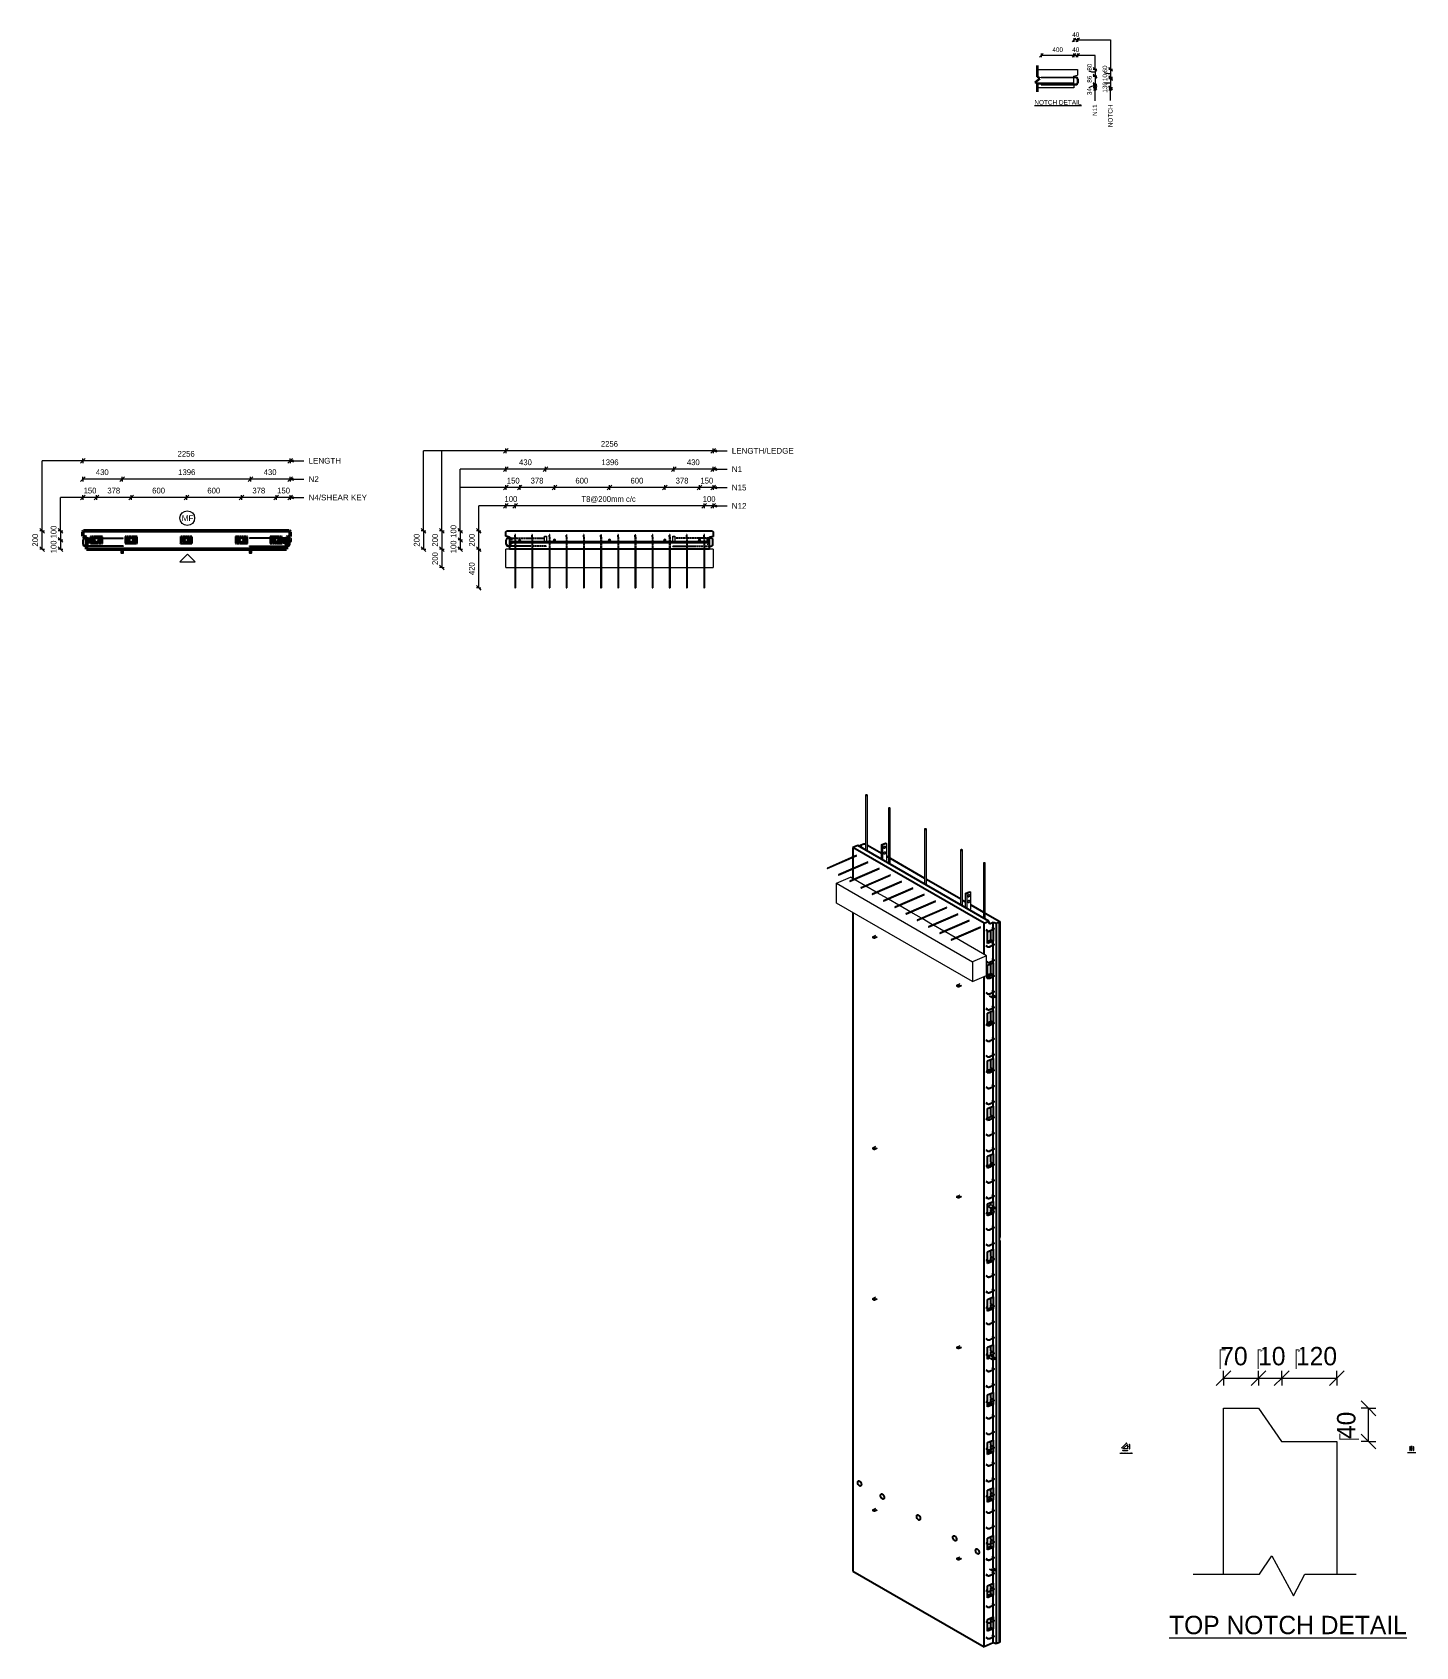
# Model space of a CAD drawing. Header units: millimetres. Extents: x 2687 to 17737, y 971 to 18539.
import ezdxf

# ---------------------------------------------------------------- set-up
doc = ezdxf.new("R2010")
doc.units = ezdxf.units.MM
doc.linetypes.add('Dash', pattern=[6.36, 3.18, -3.18])
for name, color, linetype, lineweight in [('A-ANNO-DIMS', 211, 'Continuous', 9), ('A-ANNO-DIMS-2', 211, 'Continuous', 9), ('A-ANNO-DIMS-25', 211, 'Continuous', 9), ('A-ANNO-DIMS-3', 211, 'Continuous', 9), ('A-ANNO-DIMS-80', 211, 'Continuous', 9), ('A-DETL', 90, 'Continuous', 18), ('A-DETL-MBND', 5, 'Continuous', 18), ('A-DETL-THIN', 151, 'Continuous', 18), ('A-GENM', 13, 'Continuous', 18), ('A-WALL', 113, 'Continuous', 25), ('A-WALL-HDLN', 110, 'Dash', 25), ('G-ANNO-TEXT', 231, 'Continuous', 9), ('S-BEAM', 12, 'Continuous', 18), ('S-BEAM-HDLN', 1, 'Dash', 18), ('S-RBAR', 171, 'Continuous', 18)]:
    doc.layers.add(name, color=color, linetype=linetype, lineweight=lineweight)
doc.styles.add('Arial', font='arial.ttf', dxfattribs={"height": 62.5})
doc.styles.add('Arial_1', font='arial.ttf', dxfattribs={"height": 50})
doc.styles.add('Arial_2', font='arial.ttf', dxfattribs={"height": 7.5})
doc.styles.add('Arial_3', font='arial.ttf', dxfattribs={"height": 5})
doc.styles.add('Nirmala UI Semilight', font='NirmalaS.ttf', dxfattribs={"height": 62.5})
doc.styles.add('Nirmala UI Semilight_1', font='NirmalaS.ttf', dxfattribs={"height": 50})
doc.styles.add('Nirmala UI Semilight_2', font='NirmalaS.ttf', dxfattribs={"height": 7.5})
doc.styles.add('Nirmala UI Semilight_3', font='NirmalaS.ttf', dxfattribs={"height": 200})
doc.styles.add('Nirmala UI Semilight_4', font='NirmalaS.ttf', dxfattribs={"height": 200})
doc.styles.add('Nirmala UI Semilight_5', font='NirmalaS.ttf', dxfattribs={"height": 5})
doc.dimstyles.new('Arrow_Filled_-_2_5_NI_UI', dxfattribs={"dimscale": 304.8, "dimtxt": 65.460247, "dimasz": 0.164042, "dimexe": 0.082021, "dimexo": 0.0625, "dimgap": 0.082021, "dimtad": 1, "dimdec": 4, "dimzin": 0, "dimdsep": 46, "dimtxsty": 'Nirmala UI Semilight', "dimblk1": 'OBLIQUE', "dimblk2": 'OBLIQUE', "dimsah": 1, "dimcen": 0.09, "dimazin": 0, "dimtfac": 1, "dimtdec": 4, "dimtix": 1, "dimtmove": 0, "dimatfit": 3, "dimfxl": 0.082021, "dimfxlon": 1, "dimtvp": 1, "dimtolj": 1, "dimtzin": 0, "dimarcsym": 2})
doc.dimstyles.new('Arrow_Filled_-_2_5_NI_UI_1', dxfattribs={"dimscale": 304.8, "dimtxt": 65.460247, "dimasz": 0.164042, "dimexe": 0.082021, "dimexo": 0.0625, "dimgap": 0.082021, "dimtad": 1, "dimdec": 4, "dimzin": 0, "dimdsep": 46, "dimtxsty": 'Nirmala UI Semilight', "dimblk1": 'OBLIQUE', "dimblk2": 'OBLIQUE', "dimsah": 1, "dimcen": 0.09, "dimazin": 0, "dimtfac": 1, "dimtdec": 4, "dimtix": 1, "dimtmove": 2, "dimatfit": 3, "dimfxl": 0.082021, "dimfxlon": 1, "dimtvp": 1, "dimtolj": 1, "dimtzin": 0, "dimarcsym": 2})
doc.dimstyles.new('Arrow_Filled_-_2_5_NI_UI_2', dxfattribs={"dimscale": 304.8, "dimtxt": 7.85523, "dimasz": 0.019685, "dimexe": 0.009843, "dimexo": 0.0625, "dimgap": 0.009843, "dimtad": 1, "dimdec": 4, "dimzin": 0, "dimdsep": 46, "dimtxsty": 'Nirmala UI Semilight_2', "dimblk1": 'OBLIQUE', "dimblk2": 'OBLIQUE', "dimsah": 1, "dimcen": 0.09, "dimazin": 0, "dimtfac": 1, "dimtdec": 4, "dimtix": 1, "dimtmove": 0, "dimatfit": 3, "dimfxl": 0.009843, "dimfxlon": 1, "dimtvp": 1, "dimtolj": 1, "dimtzin": 0, "dimarcsym": 2})
doc.dimstyles.new('Arrow_Filled_-_2_5_NI_UI_3', dxfattribs={"dimscale": 304.8, "dimtxt": 209.472789, "dimasz": 0.524934, "dimexe": 0.262467, "dimexo": 0.0625, "dimgap": 0.262467, "dimtad": 1, "dimdec": 4, "dimzin": 0, "dimdsep": 46, "dimtxsty": 'Nirmala UI Semilight_3', "dimblk1": 'OBLIQUE', "dimblk2": 'OBLIQUE', "dimsah": 1, "dimcen": 0.09, "dimazin": 0, "dimtfac": 1, "dimtdec": 4, "dimtix": 1, "dimtmove": 2, "dimatfit": 3, "dimfxl": 0.262467, "dimfxlon": 1, "dimtvp": 1, "dimtolj": 1, "dimtzin": 0, "dimarcsym": 2})
doc.dimstyles.new('Arrow_Filled_-_2_5_NI_UI_4', dxfattribs={"dimscale": 304.8, "dimtxt": 209.472789, "dimasz": 0.524934, "dimexe": 0.262467, "dimexo": 0.0625, "dimgap": 0.262467, "dimtad": 1, "dimdec": 4, "dimzin": 0, "dimdsep": 46, "dimtxsty": 'Nirmala UI Semilight_3', "dimblk1": 'OBLIQUE', "dimblk2": 'OBLIQUE', "dimsah": 1, "dimcen": 0.09, "dimazin": 0, "dimtfac": 1, "dimtdec": 4, "dimtix": 1, "dimtmove": 0, "dimatfit": 3, "dimfxl": 0.262467, "dimfxlon": 1, "dimtvp": 1, "dimtolj": 1, "dimtzin": 0, "dimarcsym": 2})
doc.dimstyles.new('Arrow_Filled_-_2_5_NI_UI_5', dxfattribs={"dimscale": 304.8, "dimtxt": 5.23682, "dimasz": 0.013123, "dimexe": 0.006562, "dimexo": 0.0625, "dimgap": 0.006562, "dimtad": 1, "dimdec": 4, "dimzin": 0, "dimdsep": 46, "dimtxsty": 'Nirmala UI Semilight_5', "dimblk1": 'OBLIQUE', "dimblk2": 'OBLIQUE', "dimsah": 1, "dimcen": 0.09, "dimazin": 0, "dimtfac": 1, "dimtdec": 4, "dimtix": 1, "dimtmove": 0, "dimatfit": 3, "dimfxl": 0.006562, "dimfxlon": 1, "dimtvp": 1, "dimtolj": 1, "dimtzin": 0, "dimarcsym": 2})

msp = doc.modelspace()

# ---------------------------------------------------------------- texts
at = {"layer": 'G-ANNO-TEXT', "color": 7, "attachment_point": 1}
for s, insert, char_height, width, style in [('40', (14000.62399, 18537.9943), 50, 91.392375, 'Nirmala UI Semilight_1'), ('400', (13784.05708, 18374.43991), 50, 136.286875, 'Nirmala UI Semilight_1'), ('40', (14000.62399, 18374.43991), 50, 91.392375, 'Nirmala UI Semilight_1'), ('\\LNOTCH DETAIL', (13588.26334, 17801.32875), 50, 622.1095, 'Arial_1'), ('LENGTH', (5691.98967, 13907.4296), 62.5, 428.9028125, 'Arial'), ('LENGTH/LEDGE', (10296.31161, 14015.89744), 62.5, 815.7170312, 'Arial'), ('N2', (5691.98967, 13707.4296), 62.5, 134.2826563, 'Arial'), ('N1', (10296.31161, 13815.89744), 62.5, 134.2826563, 'Arial'), ('N15', (10296.31161, 13615.89744), 62.5, 192.405, 'Arial'), ('N4/SHEAR KEY', (5691.98967, 13507.4296), 62.5, 767.6157813, 'Arial'), ('N12', (10296.31161, 13415.89744), 62.5, 192.405, 'Arial'), ('MF', (4313.28122, 13282.87144), 62.5, 150.3164062, 'Arial'), ('\\LTYPICAL CHAMFER DETAIL', (14517.59649, 3087.48198), 7.5, 166.9113375, 'Arial_2'), ('\\LTYPICAL GROOVE DETAIL', (17648.93111, 3090.65698), 5, 106.784775, 'Arial_3'), ('\\LTOP NOTCH DETAIL', (15054.50711, 1307.16895), 200, 2975.864, 'Nirmala UI Semilight_4')]:
    msp.add_mtext(s, dxfattribs=dict(at, insert=insert, char_height=char_height, width=width, style=style))
at = {"layer": 'G-ANNO-TEXT', "color": 7, "char_height": 50, "attachment_point": 1, "rotation": 90}
for s, insert, width, style in [('80', (14162.19924, 18120.89979), 89.789, 'Nirmala UI Semilight_1'), ('60', (14330.54204, 18100.51088), 89.789, 'Nirmala UI Semilight_1'), ('86', (14162.19924, 17989.83049), 89.789, 'Nirmala UI Semilight_1'), ('34', (14162.19924, 17854.64001), 91.392375, 'Nirmala UI Semilight_1'), ('10', (14330.54204, 18008.05743), 76.962, 'Nirmala UI Semilight_1'), ('130', (14330.54204, 17881.70469), 121.8565, 'Nirmala UI Semilight_1'), ('N11', (14221.43062, 17627.56958), 153.924, 'Arial_1'), ('NOTCH', (14389.77343, 17505.96958), 301.4345, 'Arial_1')]:
    msp.add_mtext(s, dxfattribs=dict(at, insert=insert, width=width, style=style))

# ---------------------------------------------------------------- blocks, each defined once
blk = doc.blocks.new('RR spread anchor face based - RR-SA-2_5-200-1726821-Elevation Top')
at = {"layer": 'A-GENM'}
for p, q in [((5046, 12914), (5046, 12874)), ((5046, 12874), (5048, 12869)), ((5048, 12869), (5073, 12869)), ((5054, 12884), (5054, 12890)), ((5068, 12890), (5068, 12884)), ((5073, 12869), (5076, 12874)), ((5076, 12874), (5076, 12914))]:
    blk.add_line(p, q, dxfattribs=at)
for centre, start, end in [((5061, 12890), 0, 180), ((5061, 12884), 180, 0)]:
    blk.add_arc(centre, 7, start, end, dxfattribs=at)
blk = doc.blocks.new('RR spread anchor face based - RR-SA-3_0-200-1726827-Elevation Top')
at = {"layer": 'A-GENM'}
for p, q in [((5311, 13014), (5331, 13014)), ((5331, 13030), (5331, 13014)), ((5331, 13030), (5331, 13014)), ((5331, 13014), (5331, 12994)), ((5331, 13014), (5331, 12994)), ((5479, 13023), (5480, 13023)), ((5483, 13005), (5479, 13005)), ((5501, 13034), (5480, 13034)), ((5506, 13031), (5501, 13034)), ((5506, 12996), (5506, 13031)), ((5331, 12994), (5319, 12994)), ((5331, 12994), (5362, 12994)), ((5451, 12994), (5483, 12994)), ((5491, 12994), (5501, 12994)), ((5501, 12994), (5506, 12996))]:
    blk.add_line(p, q, dxfattribs=at)
for centre, start, end in [((5479, 13014), 90, 270), ((5483, 13014), 324.8168, 43.7744)]:
    blk.add_arc(centre, 9, start, end, dxfattribs=at)
blk = doc.blocks.new('RR spread anchor face based - RR-SA-10_0-300-1726847-Elevation Top Copy 1')
at = {"layer": 'A-GENM'}
for p, q in [((5051, 13051), (5051, 13054)), ((5051, 13054), (5071, 13054)), ((5051, 12996), (5051, 13051)), ((5051, 13051), (5071, 13051)), ((5071, 13054), (5071, 13051)), ((5071, 13051), (5071, 12996)), ((5051, 12994), (5051, 12996)), ((5051, 12996), (5071, 12996)), ((5071, 12994), (5051, 12994)), ((5071, 12996), (5071, 12994))]:
    blk.add_line(p, q, dxfattribs=at)
blk = doc.blocks.new('M_Rectangular Corbel - M_Rectangular Corbel-2189266-Elevation Top Copy 1')
at = {"layer": 'S-BEAM'}
for p, q in [((3235, 12714), (3235, 12914)), ((3275, 12914), (3235, 12914)), ((5491, 12914), (5451, 12914)), ((5491, 12914), (5491, 12714)), ((3235, 12714), (3331, 12714)), ((3339, 12714), (3517, 12714)), ((3525, 12714), (3704, 12714)), ((3712, 12714), (3891, 12714)), ((3899, 12714), (4078, 12714)), ((4086, 12714), (4265, 12714)), ((4273, 12714), (4452, 12714)), ((4460, 12714), (4639, 12714)), ((4647, 12714), (4826, 12714)), ((4834, 12714), (5013, 12714)), ((5021, 12714), (5200, 12714)), ((5208, 12714), (5387, 12714)), ((5395, 12714), (5491, 12714))]:
    blk.add_line(p, q, dxfattribs=at)
at = {"layer": 'S-BEAM-HDLN'}
for p, q in [((3331, 12714), (3339, 12714)), ((3518, 12714), (3525, 12714)), ((3704, 12714), (3712, 12714)), ((3891, 12714), (3899, 12714)), ((4078, 12714), (4086, 12714)), ((4265, 12714), (4273, 12714)), ((4452, 12714), (4460, 12714)), ((4639, 12714), (4647, 12714)), ((4826, 12714), (4834, 12714)), ((5013, 12714), (5021, 12714)), ((5200, 12714), (5208, 12714)), ((5387, 12714), (5395, 12714))]:
    blk.add_line(p, q, dxfattribs=at)
blk = doc.blocks.new('M_Rectangular Corbel - M_Rectangular Corbel-2189266-3D Ortho')
at = {"layer": 'S-BEAM'}
for p, q in [((11721, 9278), (11872, 9344)), ((11908, 9323), (11872, 9344)), ((12031, 9252), (11917, 9318)), ((11721, 9061), (11721, 9278)), ((11721, 9278), (13200, 8425)), ((12153, 9181), (12039, 9247)), ((12276, 9111), (12162, 9176)), ((13200, 8208), (11721, 9061)), ((12399, 9040), (12285, 9106)), ((12521, 8969), (12407, 9035)), ((12644, 8899), (12530, 8964)), ((12766, 8828), (12652, 8894)), ((12889, 8757), (12775, 8823)), ((13011, 8687), (12897, 8752)), ((13351, 8490), (13020, 8682)), ((13351, 8490), (13200, 8425)), ((13351, 8274), (13351, 8490)), ((13200, 8425), (13200, 8208)), ((13200, 8208), (13351, 8274))]:
    blk.add_line(p, q, dxfattribs=at)
blk = doc.blocks.new('Rebar Bar - Part 3166313199-431004-3D Ortho')
at = {"layer": 'S-RBAR'}
for p, q in [((13343, 8767), (13359, 8758)), ((13363, 8765), (13347, 8774))]:
    blk.add_line(p, q, dxfattribs=at)
blk = doc.blocks.new('Rebar Bar - Part 2227165887-431004-3D Ortho')
at = {"layer": 'S-RBAR'}
for points in [[(13359, 8758, 0), (13360, 8758, 0), (13360, 8757, 0), (13361, 8757, 0), (13362, 8757, 0), (13363, 8756, 0), (13363, 8756, 0), (13364, 8756, 0), (13365, 8756, 0), (13366, 8755, 0), (13367, 8755, 0), (13367, 8755, 0), (13368, 8755, 0), (13369, 8755, 0), (13370, 8755, 0), (13371, 8754, 0), (13372, 8754, 0), (13372, 8754, 0), (13373, 8754, 0), (13374, 8754, 0), (13375, 8754, 0), (13376, 8754, 0), (13377, 8754, 0), (13378, 8754, 0), (13379, 8754, 0), (13379, 8754, 0), (13380, 8754, 0), (13381, 8754, 0), (13382, 8754, 0), (13383, 8755, 0), (13384, 8755, 0), (13385, 8755, 0), (13385, 8755, 0), (13386, 8755, 0), (13387, 8755, 0), (13388, 8756, 0), (13389, 8756, 0), (13389, 8756, 0), (13390, 8756, 0), (13391, 8757, 0), (13391, 8757, 0)], [(13363, 8765, 0), (13364, 8765, 0), (13364, 8765, 0), (13364, 8764, 0), (13365, 8764, 0), (13366, 8764, 0), (13366, 8764, 0), (13367, 8763, 0), (13367, 8763, 0), (13368, 8763, 0), (13368, 8763, 0), (13369, 8763, 0), (13370, 8763, 0), (13370, 8763, 0), (13371, 8762, 0), (13372, 8762, 0), (13372, 8762, 0), (13373, 8762, 0), (13374, 8762, 0), (13375, 8762, 0), (13375, 8762, 0), (13376, 8762, 0), (13377, 8762, 0), (13377, 8762, 0), (13378, 8762, 0), (13379, 8762, 0), (13380, 8762, 0), (13380, 8762, 0), (13381, 8762, 0), (13382, 8762, 0), (13382, 8763, 0), (13383, 8763, 0), (13384, 8763, 0), (13384, 8763, 0), (13385, 8763, 0), (13385, 8763, 0), (13386, 8764, 0), (13387, 8764, 0), (13387, 8764, 0), (13388, 8764, 0), (13388, 8764, 0)]]:
    blk.add_polyline3d(points, dxfattribs=at)
blk = doc.blocks.new('Rebar Bar - Part 3241041724-431004-3D Ortho')
at = {"layer": 'S-RBAR'}
for p, q in [((13423, 8779), (13388, 8764)), ((13391, 8757), (13426, 8772))]:
    blk.add_line(p, q, dxfattribs=at)
blk = doc.blocks.new('Rebar Bar - Part 2227165887-V1-3D Ortho')
at = {"layer": 'S-RBAR'}
for points in [[(13424, 8786, 0), (13425, 8786, 0), (13425, 8786, 0), (13425, 8786, 0), (13426, 8785, 0), (13426, 8785, 0), (13426, 8785, 0), (13426, 8785, 0), (13426, 8785, 0), (13427, 8784, 0), (13427, 8784, 0), (13427, 8784, 0), (13427, 8784, 0), (13427, 8784, 0), (13427, 8784, 0), (13427, 8783, 0), (13427, 8783, 0), (13427, 8783, 0), (13427, 8783, 0), (13427, 8783, 0), (13427, 8783, 0), (13427, 8783, 0), (13427, 8783, 0), (13427, 8783, 0), (13427, 8783, 0), (13427, 8782, 0), (13427, 8782, 0), (13427, 8782, 0), (13426, 8782, 0), (13426, 8782, 0), (13426, 8781, 0), (13426, 8781, 0), (13426, 8781, 0), (13425, 8781, 0), (13425, 8781, 0), (13424, 8780, 0), (13424, 8780, 0), (13424, 8780, 0), (13423, 8780, 0), (13423, 8779, 0), (13423, 8779, 0)], [(13428, 8793, 0), (13429, 8793, 0), (13429, 8792, 0), (13430, 8792, 0), (13431, 8792, 0), (13431, 8791, 0), (13432, 8791, 0), (13432, 8790, 0), (13433, 8790, 0), (13433, 8789, 0), (13433, 8788, 0), (13434, 8788, 0), (13434, 8787, 0), (13434, 8787, 0), (13435, 8786, 0), (13435, 8785, 0), (13435, 8785, 0), (13435, 8784, 0), (13435, 8783, 0), (13435, 8782, 0), (13435, 8782, 0), (13435, 8781, 0), (13435, 8780, 0), (13434, 8780, 0), (13434, 8779, 0), (13434, 8778, 0), (13433, 8778, 0), (13433, 8777, 0), (13433, 8777, 0), (13432, 8776, 0), (13432, 8776, 0), (13431, 8775, 0), (13430, 8775, 0), (13430, 8774, 0), (13429, 8774, 0), (13429, 8773, 0), (13428, 8773, 0), (13427, 8773, 0), (13427, 8772, 0), (13426, 8772, 0), (13426, 8772, 0)]]:
    blk.add_polyline3d(points, dxfattribs=at)
blk = doc.blocks.new('Rebar Bar - Part 3131074535-431004-3D Ortho')
at = {"layer": 'S-RBAR'}
for p, q in [((13408, 8796), (13424, 8786)), ((13428, 8793), (13412, 8803))]:
    blk.add_line(p, q, dxfattribs=at)
blk = doc.blocks.new('Rebar Bar - Part 3166313199-V2-3D Ortho')
at = {"layer": 'S-RBAR'}
for p, q in [((13363, 8423), (13351, 8430)), ((13351, 8420), (13359, 8416))]:
    blk.add_line(p, q, dxfattribs=at)
blk = doc.blocks.new('Rebar Bar - Part 3131074535-V3-3D Ortho')
at = {"layer": 'S-RBAR'}
for p, q in [((13395, 8290), (13424, 8273)), ((13428, 8280), (13396, 8299))]:
    blk.add_line(p, q, dxfattribs=at)
blk = doc.blocks.new('Rebar Bar - Part 3131074535-V4-3D Ortho')
at = {"layer": 'S-RBAR'}
for p, q in [((13392, 7778), (13424, 7760)), ((13428, 7767), (13396, 7786))]:
    blk.add_line(p, q, dxfattribs=at)
blk = doc.blocks.new('Rebar Bar - Part 2227165887-V5-3D Ortho')
at = {"layer": 'S-RBAR'}
for points in [[(13427, 7072, 0), (13427, 7072, 0), (13427, 7072, 0), (13427, 7072, 0), (13427, 7072, 0), (13427, 7072, 0), (13427, 7072, 0), (13427, 7072, 0), (13427, 7072, 0), (13427, 7071, 0), (13427, 7071, 0), (13426, 7071, 0), (13426, 7071, 0), (13426, 7071, 0), (13426, 7070, 0), (13426, 7070, 0), (13425, 7070, 0), (13425, 7070, 0), (13424, 7069, 0), (13424, 7069, 0), (13424, 7069, 0), (13423, 7069, 0), (13423, 7068, 0), (13423, 7068, 0)], [(13424, 7075, 0), (13425, 7075, 0), (13425, 7075, 0), (13425, 7075, 0), (13426, 7074, 0), (13426, 7074, 0), (13426, 7074, 0), (13426, 7074, 0), (13426, 7074, 0), (13427, 7073, 0), (13427, 7073, 0), (13427, 7073, 0), (13427, 7073, 0), (13427, 7073, 0), (13427, 7073, 0), (13427, 7073, 0), (13427, 7072, 0), (13427, 7072, 0)], [(13428, 7082, 0), (13429, 7082, 0), (13429, 7082, 0), (13430, 7081, 0), (13431, 7081, 0), (13431, 7080, 0), (13432, 7080, 0), (13432, 7079, 0), (13433, 7079, 0), (13433, 7078, 0), (13433, 7078, 0), (13434, 7077, 0), (13434, 7076, 0), (13434, 7076, 0), (13435, 7075, 0), (13435, 7074, 0), (13435, 7074, 0), (13435, 7073, 0), (13435, 7072, 0), (13435, 7072, 0), (13435, 7071, 0), (13435, 7070, 0), (13435, 7069, 0), (13434, 7069, 0), (13434, 7068, 0), (13434, 7067, 0), (13433, 7067, 0), (13433, 7066, 0), (13433, 7066, 0), (13432, 7065, 0), (13432, 7065, 0), (13431, 7064, 0), (13430, 7064, 0), (13430, 7063, 0), (13429, 7063, 0), (13429, 7063, 0), (13428, 7062, 0), (13427, 7062, 0), (13427, 7061, 0), (13426, 7061, 0), (13426, 7061, 0)]]:
    blk.add_polyline3d(points, dxfattribs=at)
blk = doc.blocks.new('Rebar Bar - Part 3131074535-V6-3D Ortho')
at = {"layer": 'S-RBAR'}
for p, q in [((13428, 3147), (13396, 3166)), ((13392, 3159), (13424, 3140))]:
    blk.add_line(p, q, dxfattribs=at)
blk = doc.blocks.new('Rebar Bar - Part 3131074535-V7-3D Ortho')
at = {"layer": 'S-RBAR'}
for p, q in [((13392, 1277), (13424, 1258)), ((13428, 1265), (13397, 1283))]:
    blk.add_line(p, q, dxfattribs=at)
blk = doc.blocks.new('Rebar Bar - Part 864883769-431004-3D Ortho')
at = {"layer": 'S-RBAR'}
for p, q in [((13286, 8806), (12967, 8667)), ((12970, 8660), (13289, 8799))]:
    blk.add_line(p, q, dxfattribs=at)
for points in [[(12971, 8662, 0), (12971, 8663, 0), (12971, 8664, 0), (12970, 8665, 0), (12970, 8666, 0), (12969, 8667, 0), (12969, 8667, 0), (12968, 8667, 0), (12967, 8667, 0), (12967, 8667, 0), (12966, 8667, 0), (12966, 8666, 0), (12966, 8665, 0)], [(12966, 8665, 0), (12966, 8664, 0), (12966, 8663, 0), (12967, 8662, 0), (12967, 8661, 0), (12968, 8661, 0), (12969, 8660, 0), (12969, 8660, 0), (12970, 8660, 0), (12970, 8660, 0), (12971, 8661, 0), (12971, 8661, 0), (12971, 8662, 0)]]:
    blk.add_polyline3d(points, dxfattribs=at)
blk = doc.blocks.new('RR spread anchor face based - RR-SA-10_0-300-1726847-3D Ortho')
at = {"layer": 'A-GENM'}
for p, q in [((13123, 9167), (13125, 9172)), ((13123, 9013), (13123, 9167)), ((13136, 9159), (13123, 9167)), ((13125, 9172), (13167, 9190)), ((13125, 9172), (13138, 9164)), ((13138, 9164), (13136, 9159)), ((13136, 9159), (13136, 9005)), ((13180, 9182), (13138, 9164)), ((13149, 9137), (13149, 9140)), ((13156, 9153), (13156, 9153)), ((13167, 9190), (13180, 9182)), ((13169, 9149), (13169, 9145)), ((13182, 9179), (13180, 9182)), ((13182, 8998), (13182, 9179)), ((13149, 9074), (13149, 9077)), ((13156, 9090), (13156, 9090)), ((13169, 9086), (13169, 9082))]:
    blk.add_line(p, q, dxfattribs=at)
for points in [[(13149, 9140, 0), (13150, 9143, 0), (13151, 9146, 0), (13152, 9149, 0), (13154, 9152, 0), (13157, 9154, 0), (13159, 9156, 0), (13162, 9156, 0), (13164, 9156, 0), (13166, 9155, 0), (13168, 9154, 0), (13169, 9151, 0), (13169, 9149, 0)], [(13149, 9139, 0), (13151, 9141, 0), (13153, 9143, 0), (13154, 9146, 0), (13155, 9150, 0), (13156, 9153, 0)], [(13152, 9130, 0), (13151, 9132, 0), (13150, 9134, 0), (13149, 9137, 0)], [(13169, 9145, 0), (13169, 9142, 0), (13168, 9139, 0), (13166, 9136, 0), (13164, 9133, 0), (13162, 9131, 0), (13159, 9130, 0), (13157, 9129, 0), (13154, 9129, 0), (13153, 9130, 0)], [(13149, 9077, 0), (13150, 9080, 0), (13151, 9083, 0), (13152, 9086, 0), (13154, 9089, 0), (13157, 9091, 0), (13159, 9093, 0), (13162, 9093, 0), (13164, 9093, 0), (13166, 9092, 0), (13168, 9091, 0), (13169, 9088, 0), (13169, 9086, 0)], [(13149, 9076, 0), (13151, 9078, 0), (13153, 9081, 0), (13154, 9084, 0), (13155, 9087, 0), (13156, 9090, 0)], [(13152, 9067, 0), (13151, 9069, 0), (13150, 9071, 0), (13149, 9074, 0)], [(13169, 9082, 0), (13169, 9079, 0), (13168, 9076, 0), (13166, 9073, 0), (13164, 9070, 0), (13162, 9068, 0), (13159, 9067, 0), (13157, 9066, 0), (13154, 9066, 0), (13153, 9067, 0)]]:
    blk.add_polyline3d(points, dxfattribs=at)
blk = doc.blocks.new('RR spread anchor face based - RR-SA-2_5-200-1726821-3D Ortho')
at = {"layer": 'A-GENM'}
for p, q in [((13029, 8169), (13027, 8167)), ((13027, 8167), (13044, 8157)), ((13027, 8167), (13027, 8158)), ((13044, 8149), (13027, 8158)), ((13060, 8183), (13029, 8169)), ((13043, 8170), (13047, 8172)), ((13044, 8157), (13049, 8158)), ((13044, 8157), (13044, 8149)), ((13049, 8149), (13044, 8149)), ((13049, 8158), (13079, 8171)), ((13079, 8163), (13049, 8149)), ((13049, 8158), (13049, 8149)), ((13056, 8167), (13052, 8165))]:
    blk.add_line(p, q, dxfattribs=at)
for points in [[(13052, 8165, 0), (13050, 8164, 0), (13048, 8164, 0), (13047, 8164, 0), (13045, 8164, 0), (13043, 8164, 0), (13042, 8165, 0), (13041, 8166, 0), (13040, 8167, 0), (13040, 8167, 0), (13041, 8168, 0), (13041, 8169, 0), (13043, 8170, 0)], [(13047, 8172, 0), (13049, 8172, 0), (13050, 8173, 0), (13052, 8173, 0), (13054, 8172, 0), (13056, 8172, 0), (13057, 8171, 0), (13058, 8171, 0), (13059, 8170, 0), (13059, 8169, 0)], [(13059, 8169, 0), (13058, 8168, 0), (13057, 8167, 0), (13056, 8167, 0)]]:
    blk.add_polyline3d(points, dxfattribs=at)
blk = doc.blocks.new('RR spread anchor face based - RR-SA-3_0-200-1726827-3D Ortho')
at = {"layer": 'A-GENM'}
for p, q in [((13386, 8056), (13418, 8037)), ((13418, 8028), (13386, 8047)), ((13415, 8047), (13413, 8048)), ((13448, 8050), (13416, 8069)), ((13418, 8037), (13423, 8036)), ((13418, 8028), (13418, 8037)), ((13423, 8027), (13418, 8028)), ((13423, 8036), (13450, 8047)), ((13450, 8038), (13423, 8027)), ((13423, 8036), (13423, 8027)), ((13426, 8054), (13429, 8053)), ((13450, 8047), (13448, 8050)), ((13450, 8047), (13450, 8038))]:
    blk.add_line(p, q, dxfattribs=at)
for points in [[(13413, 8048, 0), (13411, 8049, 0), (13411, 8050, 0), (13410, 8052, 0), (13411, 8053, 0), (13412, 8054, 0), (13414, 8055, 0), (13415, 8055, 0), (13418, 8056, 0), (13420, 8056, 0), (13422, 8056, 0), (13424, 8055, 0), (13426, 8054, 0)], [(13431, 8050, 0), (13431, 8048, 0), (13430, 8047, 0), (13428, 8046, 0), (13426, 8046, 0), (13424, 8045, 0), (13421, 8045, 0), (13419, 8046, 0), (13417, 8046, 0), (13415, 8047, 0)], [(13426, 8046, 0), (13424, 8046, 0), (13422, 8047, 0), (13420, 8047, 0), (13418, 8047, 0), (13416, 8047, 0)], [(13429, 8053, 0), (13430, 8052, 0), (13431, 8051, 0), (13431, 8050, 0)]]:
    blk.add_polyline3d(points, dxfattribs=at)
blk = doc.blocks.new('RR spread anchor face based - RR-SA-3_0-200-V8-3D Ortho')
at = {"layer": 'A-GENM'}
for p, q in [((13369, 5767), (13418, 5739)), ((13418, 5730), (13369, 5758)), ((13448, 5752), (13399, 5780)), ((13415, 5749), (13413, 5750)), ((13418, 5739), (13423, 5738)), ((13418, 5730), (13418, 5739)), ((13423, 5729), (13418, 5730)), ((13423, 5738), (13450, 5749)), ((13450, 5740), (13423, 5729)), ((13423, 5738), (13423, 5729)), ((13426, 5756), (13429, 5755)), ((13450, 5749), (13448, 5752)), ((13450, 5749), (13450, 5740))]:
    blk.add_line(p, q, dxfattribs=at)
for points in [[(13391, 5774, 0), (13391, 5773, 0), (13390, 5772, 0), (13388, 5771, 0), (13386, 5771, 0), (13384, 5770, 0), (13382, 5770, 0), (13379, 5771, 0), (13378, 5771, 0)], [(13390, 5777, 0), (13391, 5776, 0), (13391, 5775, 0)], [(13413, 5750, 0), (13411, 5751, 0), (13411, 5752, 0), (13410, 5754, 0), (13411, 5755, 0), (13412, 5756, 0), (13414, 5757, 0), (13415, 5757, 0), (13418, 5758, 0), (13420, 5758, 0), (13422, 5758, 0), (13424, 5757, 0), (13426, 5756, 0)], [(13431, 5751, 0), (13431, 5750, 0), (13430, 5749, 0), (13428, 5748, 0), (13426, 5748, 0), (13424, 5747, 0), (13421, 5747, 0), (13419, 5748, 0), (13417, 5748, 0), (13415, 5749, 0)], [(13426, 5748, 0), (13424, 5748, 0), (13422, 5749, 0), (13420, 5749, 0), (13418, 5749, 0), (13416, 5749, 0)], [(13429, 5755, 0), (13430, 5754, 0), (13431, 5753, 0), (13431, 5752, 0)]]:
    blk.add_polyline3d(points, dxfattribs=at)
blk = doc.blocks.new('RR spread anchor face based - RR-SA-3_0-200-V9-3D Ortho')
at = {"layer": 'A-GENM'}
for p, q in [((13373, 4124), (13418, 4098)), ((13418, 4090), (13386, 4109)), ((13448, 4112), (13403, 4138)), ((13415, 4109), (13413, 4110)), ((13418, 4098), (13423, 4097)), ((13418, 4090), (13418, 4098)), ((13423, 4089), (13418, 4090)), ((13423, 4097), (13450, 4109)), ((13450, 4100), (13423, 4089)), ((13423, 4097), (13423, 4089)), ((13426, 4116), (13429, 4115)), ((13450, 4109), (13448, 4112)), ((13450, 4109), (13450, 4100))]:
    blk.add_line(p, q, dxfattribs=at)
for points in [[(13413, 4110, 0), (13411, 4111, 0), (13411, 4112, 0), (13410, 4113, 0), (13411, 4115, 0), (13412, 4116, 0), (13414, 4117, 0), (13415, 4117, 0), (13418, 4118, 0), (13420, 4118, 0), (13422, 4117, 0), (13424, 4117, 0), (13426, 4116, 0)], [(13431, 4111, 0), (13431, 4110, 0), (13430, 4109, 0), (13428, 4108, 0), (13426, 4108, 0), (13424, 4107, 0), (13421, 4107, 0), (13419, 4107, 0), (13417, 4108, 0), (13415, 4109, 0)], [(13426, 4108, 0), (13424, 4108, 0), (13422, 4109, 0), (13420, 4109, 0), (13418, 4109, 0), (13416, 4109, 0)], [(13429, 4115, 0), (13430, 4114, 0), (13431, 4112, 0), (13431, 4112, 0)]]:
    blk.add_polyline3d(points, dxfattribs=at)
blk = doc.blocks.new('Rebar Bar - Part 3145980499-431004-3D Ortho')
at = {"layer": 'S-RBAR'}
for p, q in [((12284, 10094), (12284, 9497)), ((12304, 9486), (12304, 10094))]:
    blk.add_line(p, q, dxfattribs=at)
for points in [[(12302, 10097, 0), (12300, 10098, 0), (12297, 10099, 0), (12295, 10099, 0), (12292, 10099, 0), (12290, 10099, 0), (12288, 10098, 0), (12286, 10097, 0), (12285, 10096, 0), (12284, 10095, 0), (12284, 10093, 0), (12285, 10092, 0), (12287, 10091, 0)], [(12287, 10091, 0), (12288, 10090, 0), (12291, 10089, 0), (12293, 10089, 0), (12296, 10089, 0), (12298, 10090, 0), (12301, 10090, 0), (12302, 10091, 0), (12304, 10093, 0), (12304, 10094, 0), (12304, 10095, 0), (12303, 10096, 0), (12302, 10097, 0)]]:
    blk.add_polyline3d(points, dxfattribs=at)
blk = doc.blocks.new('Rebar Bar - Part 4200314357-431004-3D Ortho')
at = {"layer": 'S-RBAR'}
for p, q in [((12036, 10237), (12036, 9640)), ((12056, 9629), (12056, 10237))]:
    blk.add_line(p, q, dxfattribs=at)
for points in [[(12054, 10240, 0), (12052, 10241, 0), (12050, 10242, 0), (12047, 10242, 0), (12044, 10242, 0), (12042, 10242, 0), (12040, 10241, 0), (12038, 10240, 0), (12037, 10239, 0), (12036, 10237, 0), (12036, 10236, 0), (12037, 10235, 0), (12039, 10234, 0)], [(12039, 10234, 0), (12041, 10233, 0), (12043, 10232, 0), (12046, 10232, 0), (12048, 10232, 0), (12051, 10233, 0), (12053, 10233, 0), (12055, 10234, 0), (12056, 10235, 0), (12056, 10237, 0), (12056, 10238, 0), (12055, 10239, 0), (12054, 10240, 0)]]:
    blk.add_polyline3d(points, dxfattribs=at)
blk = doc.blocks.new('DIMBLOCK1-Elevation Top')
at = {"layer": 'A-ANNO-DIMS-25'}
for p, q in [((5341, 13476), (5316, 13451)), ((5341, 13476), (5366, 13501)), ((5341, 13476), (5341, 13501)), ((5491, 13476), (5341, 13476)), ((5341, 13476), (5341, 13451)), ((5491, 13476), (5466, 13451)), ((5491, 13476), (5516, 13501)), ((5491, 13476), (5491, 13501)), ((5491, 13476), (5491, 13451))]:
    blk.add_line(p, q, dxfattribs=at)
at = {"layer": 'A-ANNO-DIMS-25', "color": 0, "insert": (5351, 13583), "char_height": 62.5, "width": 154.25, "attachment_point": 1, "line_spacing_factor": 1.142579, "style": 'Nirmala UI Semilight'}
blk.add_mtext('150', dxfattribs=at)
blk = doc.blocks.new('_Oblique')
at = {"color": 0, "linetype": 'ByBlock', "lineweight": -2}
blk.add_line((-0.5, -0.5), (0.5, 0.5), dxfattribs=at)
blk = doc.blocks.new('DIMBLOCK2-Elevation Top')
at = {"layer": 'A-ANNO-DIMS-25'}
for p, q in [((4963, 13476), (4938, 13451)), ((4963, 13476), (4988, 13501)), ((4963, 13476), (4963, 13501)), ((5341, 13476), (4963, 13476)), ((4963, 13476), (4963, 13451)), ((5341, 13476), (5316, 13451)), ((5341, 13476), (5366, 13501)), ((5341, 13476), (5341, 13501)), ((5341, 13476), (5341, 13451))]:
    blk.add_line(p, q, dxfattribs=at)
at = {"layer": 'A-ANNO-DIMS-25', "color": 0, "insert": (5081, 13583), "char_height": 62.5, "width": 168.53, "attachment_point": 1, "line_spacing_factor": 1.142579, "style": 'Nirmala UI Semilight'}
blk.add_mtext('378', dxfattribs=at)
blk = doc.blocks.new('DIMBLOCK3-Elevation Top')
at = {"layer": 'A-ANNO-DIMS-25'}
for p, q in [((4363, 13476), (4338, 13451)), ((4363, 13476), (4388, 13501)), ((4363, 13476), (4363, 13501)), ((4963, 13476), (4363, 13476)), ((4363, 13476), (4363, 13451)), ((4963, 13476), (4938, 13451)), ((4963, 13476), (4988, 13501)), ((4963, 13476), (4963, 13501)), ((4963, 13476), (4963, 13451))]:
    blk.add_line(p, q, dxfattribs=at)
at = {"layer": 'A-ANNO-DIMS-25', "color": 0, "insert": (4591, 13583), "char_height": 62.5, "width": 171.39, "attachment_point": 1, "line_spacing_factor": 1.142579, "style": 'Nirmala UI Semilight'}
blk.add_mtext('600', dxfattribs=at)
blk = doc.blocks.new('DIMBLOCK4-Elevation Top')
at = {"layer": 'A-ANNO-DIMS-25'}
for p, q in [((3763, 13476), (3738, 13451)), ((3763, 13476), (3788, 13501)), ((3763, 13476), (3763, 13501)), ((4363, 13476), (3763, 13476)), ((3763, 13476), (3763, 13451)), ((4363, 13476), (4338, 13451)), ((4363, 13476), (4388, 13501)), ((4363, 13476), (4363, 13501)), ((4363, 13476), (4363, 13451))]:
    blk.add_line(p, q, dxfattribs=at)
at = {"layer": 'A-ANNO-DIMS-25', "color": 0, "insert": (3991, 13583), "char_height": 62.5, "width": 171.39, "attachment_point": 1, "line_spacing_factor": 1.142579, "style": 'Nirmala UI Semilight'}
blk.add_mtext('600', dxfattribs=at)
blk = doc.blocks.new('DIMBLOCK5-Elevation Top')
at = {"layer": 'A-ANNO-DIMS-25'}
for p, q in [((3385, 13476), (3360, 13451)), ((3385, 13476), (3410, 13501)), ((3385, 13476), (3385, 13501)), ((3763, 13476), (3385, 13476)), ((3385, 13476), (3385, 13451)), ((3763, 13476), (3738, 13451)), ((3763, 13476), (3788, 13501)), ((3763, 13476), (3763, 13501)), ((3763, 13476), (3763, 13451))]:
    blk.add_line(p, q, dxfattribs=at)
at = {"layer": 'A-ANNO-DIMS-25', "color": 0, "insert": (3503, 13583), "char_height": 62.5, "width": 168.53, "attachment_point": 1, "line_spacing_factor": 1.142579, "style": 'Nirmala UI Semilight'}
blk.add_mtext('378', dxfattribs=at)
blk = doc.blocks.new('DIMBLOCK6-Elevation Top')
at = {"layer": 'A-ANNO-DIMS-25'}
for p, q in [((3235, 13476), (3210, 13451)), ((3235, 13476), (3260, 13501)), ((3235, 13476), (3235, 13501)), ((3385, 13476), (3235, 13476)), ((3235, 13476), (3235, 13451)), ((3385, 13476), (3360, 13451)), ((3385, 13476), (3410, 13501)), ((3385, 13476), (3385, 13501)), ((3385, 13476), (3385, 13451))]:
    blk.add_line(p, q, dxfattribs=at)
at = {"layer": 'A-ANNO-DIMS-25', "color": 0, "insert": (3245, 13583), "char_height": 62.5, "width": 154.25, "attachment_point": 1, "line_spacing_factor": 1.142579, "style": 'Nirmala UI Semilight'}
blk.add_mtext('150', dxfattribs=at)
blk = doc.blocks.new('DIMBLOCK7-Elevation Top')
at = {"layer": 'A-ANNO-DIMS-25'}
for p, q in [((5061, 13676), (5036, 13651)), ((5061, 13676), (5086, 13701)), ((5061, 13676), (5061, 13701)), ((5491, 13676), (5061, 13676)), ((5061, 13676), (5061, 13651)), ((5491, 13676), (5466, 13651)), ((5491, 13676), (5516, 13701)), ((5491, 13676), (5491, 13701)), ((5491, 13676), (5491, 13651))]:
    blk.add_line(p, q, dxfattribs=at)
at = {"layer": 'A-ANNO-DIMS-25', "color": 0, "insert": (5204, 13783), "char_height": 62.5, "width": 172.82, "attachment_point": 1, "line_spacing_factor": 1.142579, "style": 'Nirmala UI Semilight'}
blk.add_mtext('430', dxfattribs=at)
blk = doc.blocks.new('DIMBLOCK8-Elevation Top')
at = {"layer": 'A-ANNO-DIMS-25'}
for p, q in [((3665, 13676), (3640, 13651)), ((3665, 13676), (3690, 13701)), ((3665, 13676), (3665, 13701)), ((5061, 13676), (3665, 13676)), ((3665, 13676), (3665, 13651)), ((5061, 13676), (5036, 13651)), ((5061, 13676), (5086, 13701)), ((5061, 13676), (5061, 13701)), ((5061, 13676), (5061, 13651))]:
    blk.add_line(p, q, dxfattribs=at)
at = {"layer": 'A-ANNO-DIMS-25', "color": 0, "insert": (4274, 13783), "char_height": 62.5, "width": 211.38, "attachment_point": 1, "line_spacing_factor": 1.142579, "style": 'Nirmala UI Semilight'}
blk.add_mtext('1396', dxfattribs=at)
blk = doc.blocks.new('DIMBLOCK9-Elevation Top')
at = {"layer": 'A-ANNO-DIMS-25'}
for p, q in [((3235, 13676), (3210, 13651)), ((3235, 13676), (3260, 13701)), ((3235, 13676), (3235, 13701)), ((3665, 13676), (3235, 13676)), ((3235, 13676), (3235, 13651)), ((3665, 13676), (3640, 13651)), ((3665, 13676), (3690, 13701)), ((3665, 13676), (3665, 13701)), ((3665, 13676), (3665, 13651))]:
    blk.add_line(p, q, dxfattribs=at)
at = {"layer": 'A-ANNO-DIMS-25', "color": 0, "insert": (3378, 13783), "char_height": 62.5, "width": 172.82, "attachment_point": 1, "line_spacing_factor": 1.142579, "style": 'Nirmala UI Semilight'}
blk.add_mtext('430', dxfattribs=at)
blk = doc.blocks.new('DIMBLOCK10-Elevation Top')
at = {"layer": 'A-ANNO-DIMS-25'}
for p, q in [((3235, 13876), (3260, 13901)), ((3235, 13876), (3235, 13901)), ((5491, 13876), (5516, 13901)), ((5491, 13876), (5491, 13901)), ((3235, 13876), (3210, 13851)), ((5491, 13876), (3235, 13876)), ((3235, 13876), (3235, 13851)), ((5491, 13876), (5466, 13851)), ((5491, 13876), (5491, 13851))]:
    blk.add_line(p, q, dxfattribs=at)
at = {"layer": 'A-ANNO-DIMS-25', "color": 0, "insert": (4267, 13983), "char_height": 62.5, "width": 228.52, "attachment_point": 1, "line_spacing_factor": 1.142579, "style": 'Nirmala UI Semilight'}
blk.add_mtext('2256', dxfattribs=at)
blk = doc.blocks.new('DIMBLOCK11-Elevation Top')
at = {"layer": 'A-ANNO-DIMS-25'}
for p, q in [((2994, 13114), (2969, 13139)), ((2994, 13114), (2969, 13114)), ((2994, 13014), (2969, 13039)), ((2994, 13014), (2969, 13014)), ((2994, 13114), (2994, 13014)), ((2994, 13114), (3019, 13089)), ((2994, 13114), (3019, 13114)), ((2994, 13014), (3019, 12989)), ((2994, 13014), (3019, 13014))]:
    blk.add_line(p, q, dxfattribs=at)
at = {"layer": 'A-ANNO-DIMS-25', "color": 0, "insert": (2887, 13031), "char_height": 62.5, "width": 154.25, "attachment_point": 1, "rotation": 90, "line_spacing_factor": 1.142579, "style": 'Nirmala UI Semilight'}
blk.add_mtext('100', dxfattribs=at)
blk = doc.blocks.new('DIMBLOCK12-Elevation Top')
at = {"layer": 'A-ANNO-DIMS-25'}
for p, q in [((2994, 13014), (2969, 13039)), ((2994, 13014), (2969, 13014)), ((2994, 13014), (2994, 12914)), ((2994, 13014), (3019, 12989)), ((2994, 13014), (3019, 13014)), ((2994, 12914), (2969, 12939)), ((2994, 12914), (2969, 12914)), ((2994, 12914), (3019, 12889)), ((2994, 12914), (3019, 12914))]:
    blk.add_line(p, q, dxfattribs=at)
at = {"layer": 'A-ANNO-DIMS-25', "color": 0, "insert": (2887, 12869), "char_height": 62.5, "width": 154.25, "attachment_point": 1, "rotation": 90, "line_spacing_factor": 1.142579, "style": 'Nirmala UI Semilight'}
blk.add_mtext('100', dxfattribs=at)
blk = doc.blocks.new('DIMBLOCK13-Elevation Top')
at = {"layer": 'A-ANNO-DIMS-25'}
for p, q in [((2794, 13114), (2769, 13139)), ((2794, 13114), (2769, 13114)), ((2794, 12914), (2794, 13114)), ((2794, 13114), (2819, 13089)), ((2794, 13114), (2819, 13114)), ((2794, 12914), (2769, 12939)), ((2794, 12914), (2769, 12914)), ((2794, 12914), (2819, 12889)), ((2794, 12914), (2819, 12914))]:
    blk.add_line(p, q, dxfattribs=at)
at = {"layer": 'A-ANNO-DIMS-25', "color": 0, "insert": (2687, 12942), "char_height": 62.5, "width": 171.39, "attachment_point": 1, "rotation": 90, "line_spacing_factor": 1.142579, "style": 'Nirmala UI Semilight'}
blk.add_mtext('200', dxfattribs=at)
blk = doc.blocks.new('DIMBLOCK14-Elevation Top Copy 1')
at = {"layer": 'A-ANNO-DIMS-25'}
for p, q in [((9995, 13385), (9970, 13360)), ((9995, 13385), (10020, 13410)), ((9995, 13385), (9995, 13410)), ((10095, 13385), (9995, 13385)), ((9995, 13385), (9995, 13360)), ((10095, 13385), (10070, 13360)), ((10095, 13385), (10120, 13410)), ((10095, 13385), (10095, 13410)), ((10095, 13385), (10095, 13360))]:
    blk.add_line(p, q, dxfattribs=at)
at = {"layer": 'A-ANNO-DIMS-25', "color": 0, "insert": (9980, 13491), "char_height": 62.5, "width": 154.25, "attachment_point": 1, "line_spacing_factor": 1.142579, "style": 'Nirmala UI Semilight'}
blk.add_mtext('100', dxfattribs=at)
blk = doc.blocks.new('DIMBLOCK15-Elevation Top Copy 1')
at = {"layer": 'A-ANNO-DIMS-25'}
for p, q in [((7939, 13385), (7914, 13360)), ((7939, 13385), (7964, 13410)), ((7939, 13385), (7939, 13410)), ((9995, 13385), (7939, 13385)), ((7939, 13385), (7939, 13360)), ((9995, 13385), (9970, 13360)), ((9995, 13385), (10020, 13410)), ((9995, 13385), (9995, 13410)), ((9995, 13385), (9995, 13360))]:
    blk.add_line(p, q, dxfattribs=at)
at = {"layer": 'A-ANNO-DIMS-25', "color": 0, "insert": (8661, 13491), "char_height": 62.5, "width": 732.68, "attachment_point": 1, "line_spacing_factor": 1.142579, "style": 'Nirmala UI Semilight'}
blk.add_mtext('T8@200mm c/c', dxfattribs=at)
blk = doc.blocks.new('DIMBLOCK16-Elevation Top Copy 1')
at = {"layer": 'A-ANNO-DIMS-25'}
for p, q in [((7839, 13385), (7814, 13360)), ((7839, 13385), (7864, 13410)), ((7839, 13385), (7839, 13410)), ((7939, 13385), (7839, 13385)), ((7839, 13385), (7839, 13360)), ((7939, 13385), (7914, 13360)), ((7939, 13385), (7964, 13410)), ((7939, 13385), (7939, 13410)), ((7939, 13385), (7939, 13360))]:
    blk.add_line(p, q, dxfattribs=at)
at = {"layer": 'A-ANNO-DIMS-25', "color": 0, "insert": (7824, 13491), "char_height": 62.5, "width": 154.25, "attachment_point": 1, "line_spacing_factor": 1.142579, "style": 'Nirmala UI Semilight'}
blk.add_mtext('100', dxfattribs=at)
blk = doc.blocks.new('DIMBLOCK17-Elevation Top Copy 1')
at = {"layer": 'A-ANNO-DIMS-25'}
for p, q in [((9945, 13585), (9920, 13560)), ((9945, 13585), (9970, 13610)), ((9945, 13585), (9945, 13610)), ((10095, 13585), (9945, 13585)), ((9945, 13585), (9945, 13560)), ((10095, 13585), (10070, 13560)), ((10095, 13585), (10120, 13610)), ((10095, 13585), (10095, 13610)), ((10095, 13585), (10095, 13560))]:
    blk.add_line(p, q, dxfattribs=at)
at = {"layer": 'A-ANNO-DIMS-25', "color": 0, "insert": (9955, 13691), "char_height": 62.5, "width": 154.25, "attachment_point": 1, "line_spacing_factor": 1.142579, "style": 'Nirmala UI Semilight'}
blk.add_mtext('150', dxfattribs=at)
blk = doc.blocks.new('DIMBLOCK18-Elevation Top Copy 1')
at = {"layer": 'A-ANNO-DIMS-25'}
for p, q in [((9567, 13585), (9542, 13560)), ((9567, 13585), (9592, 13610)), ((9567, 13585), (9567, 13610)), ((9945, 13585), (9567, 13585)), ((9567, 13585), (9567, 13560)), ((9945, 13585), (9920, 13560)), ((9945, 13585), (9970, 13610)), ((9945, 13585), (9945, 13610)), ((9945, 13585), (9945, 13560))]:
    blk.add_line(p, q, dxfattribs=at)
at = {"layer": 'A-ANNO-DIMS-25', "color": 0, "insert": (9686, 13691), "char_height": 62.5, "width": 168.53, "attachment_point": 1, "line_spacing_factor": 1.142579, "style": 'Nirmala UI Semilight'}
blk.add_mtext('378', dxfattribs=at)
blk = doc.blocks.new('DIMBLOCK19-Elevation Top Copy 1')
at = {"layer": 'A-ANNO-DIMS-25'}
for p, q in [((8967, 13585), (8942, 13560)), ((8967, 13585), (8992, 13610)), ((8967, 13585), (8967, 13610)), ((9567, 13585), (8967, 13585)), ((8967, 13585), (8967, 13560)), ((9567, 13585), (9542, 13560)), ((9567, 13585), (9592, 13610)), ((9567, 13585), (9567, 13610)), ((9567, 13585), (9567, 13560))]:
    blk.add_line(p, q, dxfattribs=at)
at = {"layer": 'A-ANNO-DIMS-25', "color": 0, "insert": (9195, 13691), "char_height": 62.5, "width": 171.39, "attachment_point": 1, "line_spacing_factor": 1.142579, "style": 'Nirmala UI Semilight'}
blk.add_mtext('600', dxfattribs=at)
blk = doc.blocks.new('DIMBLOCK20-Elevation Top Copy 1')
at = {"layer": 'A-ANNO-DIMS-25'}
for p, q in [((8367, 13585), (8342, 13560)), ((8367, 13585), (8392, 13610)), ((8367, 13585), (8367, 13610)), ((8967, 13585), (8367, 13585)), ((8367, 13585), (8367, 13560)), ((8967, 13585), (8942, 13560)), ((8967, 13585), (8992, 13610)), ((8967, 13585), (8967, 13610)), ((8967, 13585), (8967, 13560))]:
    blk.add_line(p, q, dxfattribs=at)
at = {"layer": 'A-ANNO-DIMS-25', "color": 0, "insert": (8595, 13691), "char_height": 62.5, "width": 171.39, "attachment_point": 1, "line_spacing_factor": 1.142579, "style": 'Nirmala UI Semilight'}
blk.add_mtext('600', dxfattribs=at)
blk = doc.blocks.new('DIMBLOCK21-Elevation Top Copy 1')
at = {"layer": 'A-ANNO-DIMS-25'}
for p, q in [((7989, 13585), (7964, 13560)), ((7989, 13585), (8014, 13610)), ((7989, 13585), (7989, 13610)), ((8367, 13585), (7989, 13585)), ((7989, 13585), (7989, 13560)), ((8367, 13585), (8342, 13560)), ((8367, 13585), (8392, 13610)), ((8367, 13585), (8367, 13610)), ((8367, 13585), (8367, 13560))]:
    blk.add_line(p, q, dxfattribs=at)
at = {"layer": 'A-ANNO-DIMS-25', "color": 0, "insert": (8108, 13691), "char_height": 62.5, "width": 168.53, "attachment_point": 1, "line_spacing_factor": 1.142579, "style": 'Nirmala UI Semilight'}
blk.add_mtext('378', dxfattribs=at)
blk = doc.blocks.new('DIMBLOCK22-Elevation Top Copy 1')
at = {"layer": 'A-ANNO-DIMS-25'}
for p, q in [((7839, 13585), (7814, 13560)), ((7839, 13585), (7864, 13610)), ((7839, 13585), (7839, 13610)), ((7989, 13585), (7839, 13585)), ((7839, 13585), (7839, 13560)), ((7989, 13585), (7964, 13560)), ((7989, 13585), (8014, 13610)), ((7989, 13585), (7989, 13610)), ((7989, 13585), (7989, 13560))]:
    blk.add_line(p, q, dxfattribs=at)
at = {"layer": 'A-ANNO-DIMS-25', "color": 0, "insert": (7849, 13691), "char_height": 62.5, "width": 154.25, "attachment_point": 1, "line_spacing_factor": 1.142579, "style": 'Nirmala UI Semilight'}
blk.add_mtext('150', dxfattribs=at)
blk = doc.blocks.new('DIMBLOCK23-Elevation Top Copy 1')
at = {"layer": 'A-ANNO-DIMS-25'}
for p, q in [((9665, 13785), (9640, 13760)), ((9665, 13785), (9690, 13810)), ((9665, 13785), (9665, 13810)), ((10095, 13785), (9665, 13785)), ((9665, 13785), (9665, 13760)), ((10095, 13785), (10070, 13760)), ((10095, 13785), (10120, 13810)), ((10095, 13785), (10095, 13810)), ((10095, 13785), (10095, 13760))]:
    blk.add_line(p, q, dxfattribs=at)
at = {"layer": 'A-ANNO-DIMS-25', "color": 0, "insert": (9808, 13891), "char_height": 62.5, "width": 172.82, "attachment_point": 1, "line_spacing_factor": 1.142579, "style": 'Nirmala UI Semilight'}
blk.add_mtext('430', dxfattribs=at)
blk = doc.blocks.new('DIMBLOCK24-Elevation Top Copy 1')
at = {"layer": 'A-ANNO-DIMS-25'}
for p, q in [((8269, 13785), (8244, 13760)), ((8269, 13785), (8294, 13810)), ((8269, 13785), (8269, 13810)), ((9665, 13785), (8269, 13785)), ((8269, 13785), (8269, 13760)), ((9665, 13785), (9640, 13760)), ((9665, 13785), (9690, 13810)), ((9665, 13785), (9665, 13810)), ((9665, 13785), (9665, 13760))]:
    blk.add_line(p, q, dxfattribs=at)
at = {"layer": 'A-ANNO-DIMS-25', "color": 0, "insert": (8879, 13891), "char_height": 62.5, "width": 211.38, "attachment_point": 1, "line_spacing_factor": 1.142579, "style": 'Nirmala UI Semilight'}
blk.add_mtext('1396', dxfattribs=at)
blk = doc.blocks.new('DIMBLOCK25-Elevation Top Copy 1')
at = {"layer": 'A-ANNO-DIMS-25'}
for p, q in [((7839, 13785), (7814, 13760)), ((7839, 13785), (7864, 13810)), ((7839, 13785), (7839, 13810)), ((8269, 13785), (7839, 13785)), ((7839, 13785), (7839, 13760)), ((8269, 13785), (8244, 13760)), ((8269, 13785), (8294, 13810)), ((8269, 13785), (8269, 13810)), ((8269, 13785), (8269, 13760))]:
    blk.add_line(p, q, dxfattribs=at)
at = {"layer": 'A-ANNO-DIMS-25', "color": 0, "insert": (7982, 13891), "char_height": 62.5, "width": 172.82, "attachment_point": 1, "line_spacing_factor": 1.142579, "style": 'Nirmala UI Semilight'}
blk.add_mtext('430', dxfattribs=at)
blk = doc.blocks.new('DIMBLOCK26-Elevation Top Copy 1')
at = {"layer": 'A-ANNO-DIMS-25'}
for p, q in [((7839, 13985), (7814, 13960)), ((7839, 13985), (7864, 14010)), ((7839, 13985), (7839, 14010)), ((10095, 13985), (7839, 13985)), ((7839, 13985), (7839, 13960)), ((10095, 13985), (10070, 13960)), ((10095, 13985), (10120, 14010)), ((10095, 13985), (10095, 14010)), ((10095, 13985), (10095, 13960))]:
    blk.add_line(p, q, dxfattribs=at)
at = {"layer": 'A-ANNO-DIMS-25', "color": 0, "insert": (8872, 14091), "char_height": 62.5, "width": 228.52, "attachment_point": 1, "line_spacing_factor": 1.142579, "style": 'Nirmala UI Semilight'}
blk.add_mtext('2256', dxfattribs=at)
blk = doc.blocks.new('DIMBLOCK27-Elevation Top Copy 1')
at = {"layer": 'A-ANNO-DIMS-25'}
for p, q in [((7543, 12914), (7518, 12939)), ((7543, 12914), (7518, 12914)), ((7543, 12494), (7543, 12914)), ((7543, 12914), (7568, 12889)), ((7543, 12914), (7568, 12914)), ((7543, 12494), (7518, 12519)), ((7543, 12494), (7518, 12494)), ((7543, 12494), (7568, 12469)), ((7543, 12494), (7568, 12494))]:
    blk.add_line(p, q, dxfattribs=at)
at = {"layer": 'A-ANNO-DIMS-25', "color": 0, "insert": (7437, 12632), "char_height": 62.5, "width": 172.82, "attachment_point": 1, "rotation": 90, "line_spacing_factor": 1.142579, "style": 'Nirmala UI Semilight'}
blk.add_mtext('420', dxfattribs=at)
blk = doc.blocks.new('DIMBLOCK28-Elevation Top Copy 1')
at = {"layer": 'A-ANNO-DIMS-25'}
for p, q in [((7543, 13114), (7518, 13139)), ((7543, 13114), (7518, 13114)), ((7543, 12914), (7543, 13114)), ((7543, 13114), (7568, 13089)), ((7543, 13114), (7568, 13114)), ((7543, 12914), (7518, 12939)), ((7543, 12914), (7518, 12914)), ((7543, 12914), (7568, 12889)), ((7543, 12914), (7568, 12914))]:
    blk.add_line(p, q, dxfattribs=at)
at = {"layer": 'A-ANNO-DIMS-25', "color": 0, "insert": (7437, 12942), "char_height": 62.5, "width": 171.39, "attachment_point": 1, "rotation": 90, "line_spacing_factor": 1.142579, "style": 'Nirmala UI Semilight'}
blk.add_mtext('200', dxfattribs=at)
blk = doc.blocks.new('DIMBLOCK29-Elevation Top Copy 1')
at = {"layer": 'A-ANNO-DIMS-25'}
for p, q in [((7343, 13114), (7318, 13139)), ((7343, 13114), (7318, 13114)), ((7343, 13014), (7318, 13039)), ((7343, 13014), (7318, 13014)), ((7343, 13114), (7343, 13014)), ((7343, 13114), (7368, 13089)), ((7343, 13114), (7368, 13114)), ((7343, 13014), (7368, 12989)), ((7343, 13014), (7368, 13014))]:
    blk.add_line(p, q, dxfattribs=at)
at = {"layer": 'A-ANNO-DIMS-25', "color": 0, "insert": (7237, 13038), "char_height": 62.5, "width": 154.25, "attachment_point": 1, "rotation": 90, "line_spacing_factor": 1.142579, "style": 'Nirmala UI Semilight'}
blk.add_mtext('100', dxfattribs=at)
blk = doc.blocks.new('DIMBLOCK30-Elevation Top Copy 1')
at = {"layer": 'A-ANNO-DIMS-25'}
for p, q in [((7343, 13014), (7318, 13039)), ((7343, 13014), (7318, 13014)), ((7343, 13014), (7343, 12914)), ((7343, 13014), (7368, 12989)), ((7343, 13014), (7368, 13014)), ((7343, 12914), (7318, 12939)), ((7343, 12914), (7318, 12914)), ((7343, 12914), (7368, 12889)), ((7343, 12914), (7368, 12914))]:
    blk.add_line(p, q, dxfattribs=at)
at = {"layer": 'A-ANNO-DIMS-25', "color": 0, "insert": (7237, 12869), "char_height": 62.5, "width": 154.25, "attachment_point": 1, "rotation": 90, "line_spacing_factor": 1.142579, "style": 'Nirmala UI Semilight'}
blk.add_mtext('100', dxfattribs=at)
blk = doc.blocks.new('DIMBLOCK31-Elevation Top Copy 1')
at = {"layer": 'A-ANNO-DIMS-25'}
for p, q in [((7143, 13114), (7118, 13139)), ((7143, 13114), (7118, 13114)), ((7143, 13114), (7143, 12914)), ((7143, 13114), (7168, 13089)), ((7143, 13114), (7168, 13114)), ((7143, 12914), (7118, 12939)), ((7143, 12914), (7118, 12914)), ((7143, 12914), (7168, 12889)), ((7143, 12914), (7168, 12914))]:
    blk.add_line(p, q, dxfattribs=at)
at = {"layer": 'A-ANNO-DIMS-25', "color": 0, "insert": (7037, 12942), "char_height": 62.5, "width": 171.39, "attachment_point": 1, "rotation": 90, "line_spacing_factor": 1.142579, "style": 'Nirmala UI Semilight'}
blk.add_mtext('200', dxfattribs=at)
blk = doc.blocks.new('DIMBLOCK32-Elevation Top Copy 1')
at = {"layer": 'A-ANNO-DIMS-25'}
for p, q in [((7143, 12914), (7118, 12939)), ((7143, 12914), (7118, 12914)), ((7143, 12914), (7143, 12714)), ((7143, 12914), (7168, 12889)), ((7143, 12914), (7168, 12914)), ((7143, 12714), (7118, 12739)), ((7143, 12714), (7118, 12714)), ((7143, 12714), (7168, 12689)), ((7143, 12714), (7168, 12714))]:
    blk.add_line(p, q, dxfattribs=at)
at = {"layer": 'A-ANNO-DIMS-25', "color": 0, "insert": (7037, 12742), "char_height": 62.5, "width": 171.39, "attachment_point": 1, "rotation": 90, "line_spacing_factor": 1.142579, "style": 'Nirmala UI Semilight'}
blk.add_mtext('200', dxfattribs=at)
blk = doc.blocks.new('DIMBLOCK33-Elevation Top Copy 1')
at = {"layer": 'A-ANNO-DIMS-25'}
for p, q in [((6943, 13114), (6918, 13139)), ((6943, 13114), (6918, 13114)), ((6943, 13114), (6943, 12914)), ((6943, 13114), (6968, 13089)), ((6943, 13114), (6968, 13114)), ((6943, 12914), (6918, 12939)), ((6943, 12914), (6918, 12914)), ((6943, 12914), (6968, 12889)), ((6943, 12914), (6968, 12914))]:
    blk.add_line(p, q, dxfattribs=at)
at = {"layer": 'A-ANNO-DIMS-25', "color": 0, "insert": (6837, 12942), "char_height": 62.5, "width": 171.39, "attachment_point": 1, "rotation": 90, "line_spacing_factor": 1.142579, "style": 'Nirmala UI Semilight'}
blk.add_mtext('200', dxfattribs=at)
blk = doc.blocks.new('DIMBLOCK34-CHAMFER DETAIL')
at = {"layer": 'A-ANNO-DIMS-3'}
for p, q in [((14552, 3105), (14549, 3102)), ((14552, 3105), (14555, 3108)), ((14552, 3105), (14552, 3108)), ((14552, 3105), (14602, 3105)), ((14552, 3105), (14552, 3102)), ((14602, 3105), (14599, 3102)), ((14602, 3105), (14605, 3108)), ((14602, 3105), (14602, 3108)), ((14602, 3105), (14602, 3102))]:
    blk.add_line(p, q, dxfattribs=at)
at = {"layer": 'A-ANNO-DIMS-3', "color": 0, "insert": (14572, 3118), "char_height": 7.5, "width": 11.65, "attachment_point": 1, "line_spacing_factor": 1.142579, "style": 'Nirmala UI Semilight_2'}
blk.add_mtext('\u202a10', dxfattribs=at)
blk = doc.blocks.new('DIMBLOCK35-CHAMFER DETAIL')
at = {"layer": 'A-ANNO-DIMS-3'}
for p, q in [((14623, 3173), (14620, 3176)), ((14623, 3173), (14620, 3173)), ((14623, 3173), (14623, 3123)), ((14623, 3173), (14626, 3170)), ((14623, 3173), (14626, 3173)), ((14623, 3123), (14620, 3126)), ((14623, 3123), (14620, 3123)), ((14623, 3123), (14626, 3120)), ((14623, 3123), (14626, 3123))]:
    blk.add_line(p, q, dxfattribs=at)
at = {"layer": 'A-ANNO-DIMS-3', "color": 0, "insert": (14610, 3143), "char_height": 7.5, "width": 11.65, "attachment_point": 1, "rotation": 90, "line_spacing_factor": 1.142579, "style": 'Nirmala UI Semilight_2'}
blk.add_mtext('\u202a10', dxfattribs=at)
blk = doc.blocks.new('DIMBLOCK36-CHAMFER DETAIL')
at = {"layer": 'A-ANNO-DIMS-3'}
for p, q in [((14540, 3135), (14590, 3185)), ((14590, 3185), (14588, 3187)), ((14590, 3185), (14590, 3189)), ((14590, 3185), (14590, 3180)), ((14590, 3185), (14592, 3183)), ((14540, 3135), (14538, 3137)), ((14540, 3135), (14540, 3139)), ((14540, 3135), (14540, 3130)), ((14540, 3135), (14542, 3133))]:
    blk.add_line(p, q, dxfattribs=at)
at = {"layer": 'A-ANNO-DIMS-3', "color": 0, "insert": (14552, 3165), "char_height": 7.5, "width": 11.83, "attachment_point": 1, "rotation": 45, "line_spacing_factor": 1.142579, "style": 'Nirmala UI Semilight_2'}
blk.add_mtext('\u202a14', dxfattribs=at)
blk = doc.blocks.new('DIMBLOCK37-TOP NOTCH DETAIL')
at = {"layer": 'A-ANNO-DIMS-80'}
for p, q in [((15646, 3892), (15566, 3812)), ((15646, 3892), (15726, 3972)), ((15646, 3892), (15646, 3972)), ((15646, 3892), (16026, 3892)), ((15646, 3892), (15646, 3812)), ((16026, 3892), (15946, 3812)), ((16026, 3892), (16106, 3972)), ((16026, 3892), (16026, 3972)), ((16026, 3892), (16026, 3812))]:
    blk.add_line(p, q, dxfattribs=at)
at = {"layer": 'A-ANNO-DIMS-80', "color": 0, "insert": (15611, 4233), "char_height": 200, "width": 356.48, "attachment_point": 1, "line_spacing_factor": 1.142579, "style": 'Nirmala UI Semilight_3'}
blk.add_mtext('\u202a70', dxfattribs=at)
blk = doc.blocks.new('DIMBLOCK38-TOP NOTCH DETAIL')
at = {"layer": 'A-ANNO-DIMS-80'}
for p, q in [((16026, 3892), (15946, 3812)), ((16026, 3892), (16106, 3972)), ((16026, 3892), (16026, 3972)), ((16026, 3892), (16279, 3892)), ((16026, 3892), (16026, 3812)), ((16279, 3892), (16199, 3812)), ((16279, 3892), (16359, 3972)), ((16279, 3892), (16279, 3972)), ((16279, 3892), (16279, 3812))]:
    blk.add_line(p, q, dxfattribs=at)
at = {"layer": 'A-ANNO-DIMS-80', "color": 0, "insert": (16023, 4233), "char_height": 200, "width": 310.78, "attachment_point": 1, "line_spacing_factor": 1.142579, "style": 'Nirmala UI Semilight_3'}
blk.add_mtext('\u202a10', dxfattribs=at)
blk = doc.blocks.new('DIMBLOCK39-TOP NOTCH DETAIL')
at = {"layer": 'A-ANNO-DIMS-80'}
for p, q in [((16279, 3892), (16199, 3812)), ((16279, 3892), (16359, 3972)), ((16279, 3892), (16279, 3972)), ((16279, 3892), (16879, 3892)), ((16279, 3892), (16279, 3812)), ((16879, 3892), (16799, 3812)), ((16879, 3892), (16959, 3972)), ((16879, 3892), (16879, 3972)), ((16879, 3892), (16879, 3812))]:
    blk.add_line(p, q, dxfattribs=at)
at = {"layer": 'A-ANNO-DIMS-80', "color": 0, "insert": (16435, 4233), "char_height": 200, "width": 493.59, "attachment_point": 1, "line_spacing_factor": 1.142579, "style": 'Nirmala UI Semilight_3'}
blk.add_mtext('\u202a120', dxfattribs=at)
blk = doc.blocks.new('DIMBLOCK40-TOP NOTCH DETAIL')
at = {"layer": 'A-ANNO-DIMS-80'}
for p, q in [((17222, 3565), (17142, 3645)), ((17222, 3565), (17142, 3565)), ((17222, 3205), (17222, 3565)), ((17222, 3565), (17302, 3485)), ((17222, 3565), (17302, 3565)), ((17222, 3205), (17142, 3285)), ((17222, 3205), (17142, 3205)), ((17222, 3205), (17302, 3125)), ((17222, 3205), (17302, 3205))]:
    blk.add_line(p, q, dxfattribs=at)
at = {"layer": 'A-ANNO-DIMS-80', "color": 0, "insert": (16881, 3231), "char_height": 200, "width": 370.2, "attachment_point": 1, "rotation": 90, "line_spacing_factor": 1.142579, "style": 'Nirmala UI Semilight_3'}
blk.add_mtext('\u202a40', dxfattribs=at)
blk = doc.blocks.new('DIMBLOCK41-GROOVE DETAIL')
at = {"layer": 'A-ANNO-DIMS-2'}
for p, q in [((17685, 3152), (17683, 3150)), ((17685, 3152), (17687, 3154)), ((17685, 3152), (17685, 3154)), ((17685, 3152), (17695, 3152)), ((17685, 3152), (17685, 3150)), ((17695, 3152), (17693, 3150)), ((17695, 3152), (17697, 3154)), ((17695, 3152), (17695, 3154)), ((17695, 3152), (17695, 3150))]:
    blk.add_line(p, q, dxfattribs=at)
at = {"layer": 'A-ANNO-DIMS-2', "color": 0, "insert": (17687, 3161), "char_height": 5, "width": 7.77, "attachment_point": 1, "line_spacing_factor": 1.142579, "style": 'Nirmala UI Semilight_5'}
blk.add_mtext('10', dxfattribs=at)
blk = doc.blocks.new('DIMBLOCK42-GROOVE DETAIL')
at = {"layer": 'A-ANNO-DIMS-2'}
for p, q in [((17673, 3145), (17671, 3147)), ((17673, 3145), (17671, 3145)), ((17673, 3135), (17671, 3137)), ((17673, 3135), (17671, 3135)), ((17673, 3145), (17673, 3135)), ((17673, 3145), (17675, 3143)), ((17673, 3145), (17675, 3145)), ((17673, 3135), (17675, 3133)), ((17673, 3135), (17675, 3135))]:
    blk.add_line(p, q, dxfattribs=at)
at = {"layer": 'A-ANNO-DIMS-2', "color": 0, "insert": (17664, 3137), "char_height": 5, "width": 7.77, "attachment_point": 1, "rotation": 90, "line_spacing_factor": 1.142579, "style": 'Nirmala UI Semilight_5'}
blk.add_mtext('10', dxfattribs=at)
blk = doc.blocks.new('DIMBLOCK43-GROOVE DETAIL')
at = {"layer": 'A-ANNO-DIMS-2'}
for p, q in [((17673, 3135), (17671, 3137)), ((17673, 3135), (17671, 3135)), ((17673, 3115), (17671, 3117)), ((17673, 3115), (17671, 3115)), ((17673, 3135), (17673, 3115)), ((17673, 3135), (17675, 3133)), ((17673, 3135), (17675, 3135)), ((17673, 3115), (17675, 3113)), ((17673, 3115), (17675, 3115))]:
    blk.add_line(p, q, dxfattribs=at)
at = {"layer": 'A-ANNO-DIMS-2', "color": 0, "insert": (17664, 3121), "char_height": 5, "width": 9.14, "attachment_point": 1, "rotation": 90, "line_spacing_factor": 1.142579, "style": 'Nirmala UI Semilight_5'}
blk.add_mtext('20', dxfattribs=at)
blk = doc.blocks.new('DIMBLOCK44-GROOVE DETAIL')
at = {"layer": 'A-ANNO-DIMS-2'}
for p, q in [((17673, 3115), (17671, 3117)), ((17673, 3115), (17671, 3115)), ((17673, 3105), (17671, 3107)), ((17673, 3105), (17671, 3105)), ((17673, 3115), (17673, 3105)), ((17673, 3115), (17675, 3113)), ((17673, 3115), (17675, 3115)), ((17673, 3105), (17675, 3103)), ((17673, 3105), (17675, 3105))]:
    blk.add_line(p, q, dxfattribs=at)
at = {"layer": 'A-ANNO-DIMS-2', "color": 0, "insert": (17664, 3107), "char_height": 5, "width": 7.77, "attachment_point": 1, "rotation": 90, "line_spacing_factor": 1.142579, "style": 'Nirmala UI Semilight_5'}
blk.add_mtext('10', dxfattribs=at)
blk = doc.blocks.new('DIMBLOCK45-GROOVE DETAIL')
at = {"layer": 'A-ANNO-DIMS-2'}
for p, q in [((17713, 3145), (17711, 3147)), ((17713, 3145), (17711, 3145)), ((17713, 3105), (17711, 3107)), ((17713, 3105), (17711, 3105)), ((17713, 3145), (17713, 3105)), ((17713, 3145), (17715, 3143)), ((17713, 3145), (17715, 3145)), ((17713, 3105), (17715, 3103)), ((17713, 3105), (17715, 3105))]:
    blk.add_line(p, q, dxfattribs=at)
at = {"layer": 'A-ANNO-DIMS-2', "color": 0, "insert": (17704, 3121), "char_height": 5, "width": 9.25, "attachment_point": 1, "rotation": 90, "line_spacing_factor": 1.142579, "style": 'Nirmala UI Semilight_5'}
blk.add_mtext('40', dxfattribs=at)

# ---------------------------------------------------------------- dimensions: what is measured, and where the dimension line sits
at = {"layer": 'A-ANNO-DIMS'}
for base, p1, p2, dimstyle, override, picture, middle in [((7838.7292, 13984.63848), (10094.7292, 13959.63848), (7838.7292, 13959.63848), 'Arrow_Filled_-_2_5_NI_UI', {"dimpost": '<>', "dimfxl": 2256}, 'DIMBLOCK26-Elevation Top Copy 1', (8966.7292, 14041.9563)), ((3234.56745, 13876.14894), (5490.56745, 13851.14894), (3234.56745, 13851.14894), 'Arrow_Filled_-_2_5_NI_UI', {"dimpost": '<>', "dimfxl": 2256}, 'DIMBLOCK10-Elevation Top', (4362.56745, 13933.46675)), ((7838.7292, 13784.63848), (8268.7292, 13759.63848), (7838.7292, 13759.63848), 'Arrow_Filled_-_2_5_NI_UI', {"dimpost": '<>', "dimfxl": 430}, 'DIMBLOCK25-Elevation Top Copy 1', (8053.7292, 13841.9563)), ((8268.7292, 13784.63848), (9664.7292, 13759.63848), (8268.7292, 13759.63848), 'Arrow_Filled_-_2_5_NI_UI', {"dimpost": '<>', "dimfxl": 1396}, 'DIMBLOCK24-Elevation Top Copy 1', (8966.7292, 13842.13064)), ((9664.7292, 13784.63848), (10094.7292, 13759.63848), (9664.7292, 13759.63848), 'Arrow_Filled_-_2_5_NI_UI', {"dimpost": '<>', "dimfxl": 430}, 'DIMBLOCK23-Elevation Top Copy 1', (9879.7292, 13841.9563)), ((3234.56745, 13676.14894), (3664.56541, 13651.14894), (3234.56745, 13651.14894), 'Arrow_Filled_-_2_5_NI_UI', {"dimpost": '<>', "dimfxl": 429.997957}, 'DIMBLOCK9-Elevation Top', (3449.56643, 13733.46675)), ((3664.56541, 13676.14894), (5060.56745, 13651.14894), (3664.56541, 13651.14894), 'Arrow_Filled_-_2_5_NI_UI', {"dimpost": '<>', "dimfxl": 1396.002043}, 'DIMBLOCK8-Elevation Top', (4362.56643, 13733.64109)), ((5060.56745, 13676.14894), (5490.56745, 13651.14894), (5060.56745, 13651.14894), 'Arrow_Filled_-_2_5_NI_UI', {"dimpost": '<>', "dimfxl": 430}, 'DIMBLOCK7-Elevation Top', (5275.56745, 13733.46675)), ((3234.56745, 13476.14894), (3384.56745, 13451.14894), (3234.56745, 13451.14894), 'Arrow_Filled_-_2_5_NI_UI', {"dimpost": '<>', "dimfxl": 150}, 'DIMBLOCK6-Elevation Top', (3309.56745, 13533.6193)), ((3384.56745, 13476.14894), (3762.56745, 13451.14894), (3384.56745, 13451.14894), 'Arrow_Filled_-_2_5_NI_UI', {"dimpost": '<>', "dimfxl": 378}, 'DIMBLOCK5-Elevation Top', (3573.56745, 13533.46675)), ((3762.56745, 13476.14894), (4362.56745, 13451.14894), (3762.56745, 13451.14894), 'Arrow_Filled_-_2_5_NI_UI', {"dimpost": '<>', "dimfxl": 600}, 'DIMBLOCK4-Elevation Top', (4062.56745, 13533.46675)), ((4362.56745, 13476.14894), (4962.56745, 13451.14894), (4362.56745, 13451.14894), 'Arrow_Filled_-_2_5_NI_UI', {"dimpost": '<>', "dimfxl": 600}, 'DIMBLOCK3-Elevation Top', (4662.56745, 13533.46675)), ((4962.56745, 13476.14894), (5340.56745, 13451.14894), (4962.56745, 13451.14894), 'Arrow_Filled_-_2_5_NI_UI', {"dimpost": '<>', "dimfxl": 378}, 'DIMBLOCK2-Elevation Top', (5151.56745, 13533.46675)), ((5340.56745, 13476.14894), (5490.56745, 13451.14894), (5340.56745, 13451.14894), 'Arrow_Filled_-_2_5_NI_UI', {"dimpost": '<>', "dimfxl": 150}, 'DIMBLOCK1-Elevation Top', (5415.56745, 13533.6193)), ((7838.7292, 13584.63848), (7988.7292, 13559.63848), (7838.7292, 13559.63848), 'Arrow_Filled_-_2_5_NI_UI', {"dimpost": '<>', "dimfxl": 150}, 'DIMBLOCK22-Elevation Top Copy 1', (7913.7292, 13642.10885)), ((7988.7292, 13584.63848), (8366.7292, 13559.63848), (7988.7292, 13559.63848), 'Arrow_Filled_-_2_5_NI_UI', {"dimpost": '<>', "dimfxl": 378}, 'DIMBLOCK21-Elevation Top Copy 1', (8177.7292, 13641.9563)), ((8366.7292, 13584.63848), (8966.7292, 13559.63848), (8366.7292, 13559.63848), 'Arrow_Filled_-_2_5_NI_UI', {"dimpost": '<>', "dimfxl": 600}, 'DIMBLOCK20-Elevation Top Copy 1', (8666.7292, 13641.9563)), ((8966.7292, 13584.63848), (9566.7292, 13559.63848), (8966.7292, 13559.63848), 'Arrow_Filled_-_2_5_NI_UI', {"dimpost": '<>', "dimfxl": 600}, 'DIMBLOCK19-Elevation Top Copy 1', (9266.7292, 13641.9563)), ((9566.7292, 13584.63848), (9944.7292, 13559.63848), (9566.7292, 13559.63848), 'Arrow_Filled_-_2_5_NI_UI', {"dimpost": '<>', "dimfxl": 378}, 'DIMBLOCK18-Elevation Top Copy 1', (9755.7292, 13641.9563)), ((9944.7292, 13584.63848), (10094.7292, 13559.63848), (9944.7292, 13559.63848), 'Arrow_Filled_-_2_5_NI_UI', {"dimpost": '<>', "dimfxl": 150}, 'DIMBLOCK17-Elevation Top Copy 1', (10019.7292, 13642.10885)), ((7838.7292, 13384.63848), (7938.7292, 13359.63848), (7838.7292, 13359.63848), 'Arrow_Filled_-_2_5_NI_UI', {"dimpost": '<>', "dimfxl": 100}, 'DIMBLOCK16-Elevation Top Copy 1', (7888.7292, 13442.10885)), ((9994.7292, 13384.63848), (10094.7292, 13359.63848), (9994.7292, 13359.63848), 'Arrow_Filled_-_2_5_NI_UI', {"dimpost": '<>', "dimfxl": 100}, 'DIMBLOCK14-Elevation Top Copy 1', (10044.7292, 13442.10885)), ((17694.93234, 3152.04854), (17684.93234, 3150.04854), (17694.93234, 3150.04854), 'Arrow_Filled_-_2_5_NI_UI_5', {"dimpost": '<>', "dimfxl": 10}, 'DIMBLOCK41-GROOVE DETAIL', (17689.93234, 3156.64617))]:
    dim = msp.add_linear_dim(base=base, p1=p1, p2=p2, dimstyle=dimstyle, override=override, dxfattribs=at)
    dim.commit()
    dim.dimension.update_dxf_attribs({"geometry": picture, "text_midpoint": middle})
for base, p1, p2, text, dimstyle, override, picture, middle in [((7938.7292, 13384.63848), (9994.7292, 13359.63848), (7938.7292, 13359.63848), 'T8@200mm c/c', 'Arrow_Filled_-_2_5_NI_UI', {"dimpost": '<>', "dimfxl": 2056}, 'DIMBLOCK15-Elevation Top Copy 1', (8966.7292, 13446.59804)), ((16278.77951, 3891.80151), (16026.40587, 3811.80151), (16278.77951, 3811.80151), '\u202a10', 'Arrow_Filled_-_2_5_NI_UI_4', {"dimpost": '<>', "dimfxl": 252.373632}, 'DIMBLOCK38-TOP NOTCH DETAIL', (16152.59269, 4092.79155)), ((14601.67471, 3104.90761), (14551.67471, 3107.90761), (14601.67471, 3107.90761), '\u202a10', 'Arrow_Filled_-_2_5_NI_UI_2', {"dimpost": '<>', "dimfxl": 50}, 'DIMBLOCK34-CHAMFER DETAIL', (14576.67471, 3112.44474))]:
    dim = msp.add_linear_dim(base=base, p1=p1, p2=p2, text=text, dimstyle=dimstyle, override=override, dxfattribs=at)
    dim.commit()
    dim.dimension.update_dxf_attribs({"geometry": picture, "text_midpoint": middle})
for base, p1, p2, picture, middle in [((2994.01504, 13013.80383), (3019.01504, 13113.80383), (3019.01504, 13013.80383), 'DIMBLOCK11-Elevation Top', (2929.13873, 13107.69387)), ((7343.19666, 13013.80383), (7368.19666, 13113.80383), (7368.19666, 13013.80383), 'DIMBLOCK29-Elevation Top Copy 1', (7278.32034, 13114.82455)), ((2994.01504, 12913.80383), (3019.01504, 13013.80383), (3019.01504, 12913.80383), 'DIMBLOCK12-Elevation Top', (2929.13873, 12945.97368)), ((7343.19666, 12913.80383), (7368.19666, 13013.80383), (7368.19666, 12913.80383), 'DIMBLOCK30-Elevation Top Copy 1', (7278.32034, 12946.37436))]:
    dim = msp.add_linear_dim(base=base, p1=p1, p2=p2, angle=90, dimstyle='Arrow_Filled_-_2_5_NI_UI_1', override={"dimpost": '<>', "dimfxl": 100}, dxfattribs=at)
    dim.commit()
    dim.dimension.update_dxf_attribs({"geometry": picture, "text_midpoint": middle, "dimtype": 160, "text_rotation": 90})
for base, p1, p2, dimstyle, override, picture, middle in [((2794.01504, 13113.80383), (2819.01504, 12913.80383), (2819.01504, 13113.80383), 'Arrow_Filled_-_2_5_NI_UI', {"dimpost": '<>', "dimfxl": 200}, 'DIMBLOCK13-Elevation Top', (2736.71902, 13013.80383)), ((6943.19666, 12913.80383), (6968.19666, 13113.80383), (6968.19666, 12913.80383), 'Arrow_Filled_-_2_5_NI_UI', {"dimpost": '<>', "dimfxl": 200}, 'DIMBLOCK33-Elevation Top Copy 1', (6885.90063, 13013.80383)), ((7143.19666, 12913.80383), (7168.19666, 13113.80383), (7168.19666, 12913.80383), 'Arrow_Filled_-_2_5_NI_UI', {"dimpost": '<>', "dimfxl": 200}, 'DIMBLOCK31-Elevation Top Copy 1', (7085.90063, 13013.80383)), ((7543.19666, 13113.80383), (7568.19666, 12913.80383), (7568.19666, 13113.80383), 'Arrow_Filled_-_2_5_NI_UI', {"dimpost": '<>', "dimfxl": 200}, 'DIMBLOCK28-Elevation Top Copy 1', (7485.90063, 13013.80383)), ((7143.19666, 12713.80383), (7168.19666, 12913.80383), (7168.19666, 12713.80383), 'Arrow_Filled_-_2_5_NI_UI', {"dimpost": '<>', "dimfxl": 200}, 'DIMBLOCK32-Elevation Top Copy 1', (7085.90063, 12813.80383)), ((7543.19666, 12913.80383), (7568.19666, 12493.80383), (7568.19666, 12913.80383), 'Arrow_Filled_-_2_5_NI_UI', {"dimpost": '<>', "dimfxl": 420}, 'DIMBLOCK27-Elevation Top Copy 1', (7485.90063, 12703.80383)), ((17672.83183, 3134.93342), (17674.83183, 3144.93342), (17674.83183, 3134.93342), 'Arrow_Filled_-_2_5_NI_UI_5', {"dimpost": '<>', "dimfxl": 10}, 'DIMBLOCK42-GROOVE DETAIL', (17668.2342, 3139.93342)), ((17672.83183, 3114.93342), (17674.83183, 3134.93342), (17674.83183, 3114.93342), 'Arrow_Filled_-_2_5_NI_UI_5', {"dimpost": '<>', "dimfxl": 20}, 'DIMBLOCK43-GROOVE DETAIL', (17668.24815, 3124.93342)), ((17672.83183, 3104.93342), (17674.83183, 3114.93342), (17674.83183, 3104.93342), 'Arrow_Filled_-_2_5_NI_UI_5', {"dimpost": '<>', "dimfxl": 10}, 'DIMBLOCK44-GROOVE DETAIL', (17668.2342, 3109.93342)), ((17713.00847, 3104.93342), (17711.00847, 3144.93342), (17711.00847, 3104.93342), 'Arrow_Filled_-_2_5_NI_UI_5', {"dimpost": '<>', "dimfxl": 40}, 'DIMBLOCK45-GROOVE DETAIL', (17708.42479, 3124.93342))]:
    dim = msp.add_linear_dim(base=base, p1=p1, p2=p2, angle=90, dimstyle=dimstyle, override=override, dxfattribs=at)
    dim.commit()
    dim.dimension.update_dxf_attribs({"geometry": picture, "text_midpoint": middle})
for base, p1, p2, text, override, picture, middle in [((16026.40587, 3891.80151), (15646.40587, 3811.80151), (16026.40587, 3811.80151), '\u202a70', {"dimpost": '<>', "dimfxl": 380}, 'DIMBLOCK37-TOP NOTCH DETAIL', (15789.46166, 4099.40571)), ((16878.77951, 3891.80151), (16278.77951, 3811.80151), (16878.77951, 3811.80151), '\u202a120', {"dimpost": '<>', "dimfxl": 600}, 'DIMBLOCK39-TOP NOTCH DETAIL', (16682.12797, 4099.40571))]:
    dim = msp.add_linear_dim(base=base, p1=p1, p2=p2, text=text, dimstyle='Arrow_Filled_-_2_5_NI_UI_3', override=override, dxfattribs=at)
    dim.commit()
    dim.dimension.update_dxf_attribs({"geometry": picture, "text_midpoint": middle, "dimtype": 160})
for base, p1, p2, angle, text, dimstyle, override, picture, middle in [((17222.435, 3565.45823), (17142.435, 3205.03133), (17142.435, 3565.45823), 90, '\u202a40', 'Arrow_Filled_-_2_5_NI_UI_4', {"dimpost": '<>', "dimfxl": 360.426899}, 'DIMBLOCK40-TOP NOTCH DETAIL', (17022.00283, 3385.24478)), ((14589.81508, 3184.65212), (14541.9364, 3132.5308), (14591.9364, 3182.5308), 45, '\u202a14', 'Arrow_Filled_-_2_5_NI_UI_2', {"dimpost": '<>', "dimfxl": 70.710678}, 'DIMBLOCK36-CHAMFER DETAIL', (14559.48552, 3164.98167)), ((14622.68202, 3122.79249), (14619.68202, 3172.79249), (14619.68202, 3122.79249), 90, '\u202a10', 'Arrow_Filled_-_2_5_NI_UI_2', {"dimpost": '<>', "dimfxl": 50}, 'DIMBLOCK35-CHAMFER DETAIL', (14615.1449, 3147.79249))]:
    dim = msp.add_linear_dim(base=base, p1=p1, p2=p2, angle=angle, text=text, dimstyle=dimstyle, override=override, dxfattribs=at)
    dim.commit()
    dim.dimension.update_dxf_attribs({"geometry": picture, "text_midpoint": middle})

# ---------------------------------------------------------------- hatches: boundary and pattern name
at = {"layer": 'S-RBAR'}
h = msp.add_hatch(color=256, dxfattribs=at)
edge = h.paths.add_edge_path()
edge.add_arc((7988.7292, 13013.80383), 10, 0, 360)
for points in [[(7988.7292, 13003.80383), (7995.80026, 13006.73276), (7998.7292, 13013.80383), (7995.80026, 13020.8749), (7988.7292, 13023.80383), (7981.65813, 13020.8749), (7978.7292, 13013.80383), (7981.65813, 13006.73276)], [(8366.7292, 13003.80383), (8373.80026, 13006.73276), (8376.7292, 13013.80383), (8373.80026, 13020.8749), (8366.7292, 13023.80383), (8359.65813, 13020.8749), (8356.7292, 13013.80383), (8359.65813, 13006.73276)], [(8966.7292, 13003.80383), (8973.80026, 13006.73276), (8976.7292, 13013.80383), (8973.80026, 13020.8749), (8966.7292, 13023.80383), (8959.65813, 13020.8749), (8956.7292, 13013.80383), (8959.65813, 13006.73276)], [(9566.7292, 13003.80383), (9573.80026, 13006.73276), (9576.7292, 13013.80383), (9573.80026, 13020.8749), (9566.7292, 13023.80383), (9559.65813, 13020.8749), (9556.7292, 13013.80383), (9559.65813, 13006.73276)], [(9944.7292, 13003.80383), (9951.80026, 13006.73276), (9954.7292, 13013.80383), (9951.80026, 13020.8749), (9944.7292, 13023.80383), (9937.65813, 13020.8749), (9934.7292, 13013.80383), (9937.65813, 13006.73276)]]:
    msp.add_hatch(color=256, dxfattribs=at).paths.add_polyline_path(points)
h = msp.add_hatch(color=256, dxfattribs=at)
edge = h.paths.add_edge_path()
edge.add_arc((8366.7292, 13013.80383), 10, 0, 360)
h = msp.add_hatch(color=256, dxfattribs=at)
edge = h.paths.add_edge_path()
edge.add_arc((8966.7292, 13013.80383), 10, 0, 360)
h = msp.add_hatch(color=256, dxfattribs=at)
edge = h.paths.add_edge_path()
edge.add_arc((9566.7292, 13013.80383), 10, 0, 360)
h = msp.add_hatch(color=256, dxfattribs=at)
edge = h.paths.add_edge_path()
edge.add_arc((9944.7292, 13013.80383), 10, 0, 360)

# ---------------------------------------------------------------- linework, layer by layer
at = {"layer": 'A-DETL', "color": 7}
for p, q in [((14019.18603, 18456.10216), (13999.18603, 18436.10216)), ((14019.18603, 18456.10216), (14039.18603, 18476.10216)), ((14019.18603, 18476.10216), (14019.18603, 18456.10216)), ((14059.18603, 18456.10216), (14019.18603, 18456.10216)), ((14019.18603, 18456.10216), (14019.18603, 18436.10216)), ((14059.18603, 18456.10216), (14039.18603, 18436.10216)), ((14079.18603, 18476.10216), (14059.18603, 18456.10216)), ((14059.18603, 18476.10216), (14059.18603, 18456.10216)), ((14059.18603, 18456.10216), (14059.18603, 18436.10216)), ((14059.18603, 18456.10216), (14417.43419, 18456.10216)), ((14417.43419, 18456.10216), (14417.43419, 18135.4305)), ((13663.18603, 18287.54776), (13643.18603, 18267.54776)), ((13663.18603, 18307.54776), (13663.18603, 18287.54776)), ((13663.18603, 18287.54776), (13683.18603, 18307.54776)), ((14019.18603, 18287.54776), (13663.18603, 18287.54776)), ((13663.18603, 18287.54776), (13663.18603, 18267.54776)), ((14019.18603, 18287.54776), (13999.18603, 18267.54776)), ((13999.18603, 18267.54776), (14019.18603, 18287.54776)), ((14019.18603, 18287.54776), (14019.18603, 18307.54776)), ((14019.18603, 18307.54776), (14019.18603, 18287.54776)), ((14019.18603, 18287.54776), (14039.18603, 18307.54776)), ((14039.18603, 18307.54776), (14019.18603, 18287.54776)), ((14059.18603, 18287.54776), (14019.18603, 18287.54776)), ((14019.18603, 18287.54776), (14019.18603, 18267.54776)), ((14019.18603, 18267.54776), (14019.18603, 18287.54776)), ((14039.18603, 18267.54776), (14059.18603, 18287.54776)), ((14059.18603, 18307.54776), (14059.18603, 18287.54776)), ((14059.18603, 18287.54776), (14079.18603, 18307.54776)), ((14059.18603, 18287.54776), (14059.18603, 18267.54776)), ((14249.09138, 18287.54776), (14059.18603, 18287.54776)), ((14249.09138, 18135.4305), (14249.09138, 18287.54776)), ((13624.18603, 18135.4305), (14059.18603, 18135.4305)), ((14059.18603, 18135.4305), (14059.18603, 18070.4305)), ((14249.09138, 18135.4305), (14229.09138, 18155.4305)), ((14249.09138, 18135.4305), (14229.09138, 18135.4305)), ((14269.09138, 18115.4305), (14249.09138, 18135.4305)), ((14249.09138, 18135.4305), (14249.09138, 18060.56257)), ((14269.09138, 18135.4305), (14249.09138, 18135.4305)), ((14417.43419, 18135.4305), (14397.43419, 18155.4305)), ((14417.43419, 18135.4305), (14397.43419, 18135.4305)), ((14437.43419, 18115.4305), (14417.43419, 18135.4305)), ((14417.43419, 18135.4305), (14417.43419, 18045.4305)), ((14437.43419, 18135.4305), (14417.43419, 18135.4305)), ((14019.18603, 17985.55017), (13613.22646, 17985.55017)), ((14019.18603, 17975.55017), (13624.18603, 17975.55017)), ((14019.18603, 17935.4305), (13624.18603, 17935.4305)), ((13663.18603, 18044.06257), (13663.18603, 18052.06257)), ((13663.18603, 18052.06257), (14039.18603, 18052.06257)), ((14039.18603, 18044.06257), (13663.18603, 18044.06257)), ((14039.18603, 17973.4305), (13663.18603, 17973.4305)), ((13663.18603, 17973.4305), (13663.18603, 17965.4305)), ((13663.18603, 17965.4305), (14039.18603, 17965.4305)), ((14019.18603, 18060.4305), (14059.18603, 18070.4305)), ((14019.18603, 17973.4305), (14019.18603, 18060.4305)), ((14019.18603, 17965.4305), (14019.18603, 17935.4305)), ((14055.18603, 18028.06257), (14055.18603, 17989.4305)), ((14063.18603, 18028.06257), (14063.18603, 17989.4305)), ((14249.09138, 18060.56257), (14229.09138, 18080.56257)), ((14229.09138, 18080.56257), (14249.09138, 18060.56257)), ((14249.09138, 18060.56257), (14229.09138, 18060.56257)), ((14229.09138, 18060.56257), (14249.09138, 18060.56257)), ((14249.09138, 17969.4305), (14229.09138, 17989.4305)), ((14229.09138, 17989.4305), (14249.09138, 17969.4305)), ((14249.09138, 17969.4305), (14229.09138, 17969.4305)), ((14229.09138, 17969.4305), (14249.09138, 17969.4305)), ((14249.09138, 17935.4305), (14229.09138, 17955.4305)), ((14249.09138, 17935.4305), (14229.09138, 17935.4305)), ((14238.1245, 17906.51119), (14246.16297, 17936.51119)), ((14246.16297, 17936.51119), (14246.16297, 17795.96958)), ((14246.16297, 17936.51119), (14254.20145, 17906.51119)), ((14249.09138, 18060.56257), (14269.09138, 18060.56257)), ((14269.09138, 18060.56257), (14249.09138, 18060.56257)), ((14249.09138, 18060.56257), (14269.09138, 18040.56257)), ((14269.09138, 18040.56257), (14249.09138, 18060.56257)), ((14249.09138, 18060.56257), (14249.09138, 17969.4305)), ((14249.09138, 17969.4305), (14269.09138, 17969.4305)), ((14269.09138, 17969.4305), (14249.09138, 17969.4305)), ((14249.09138, 17969.4305), (14269.09138, 17949.4305)), ((14269.09138, 17949.4305), (14249.09138, 17969.4305)), ((14249.09138, 17969.4305), (14249.09138, 17935.4305)), ((14269.09138, 17935.4305), (14249.09138, 17935.4305)), ((14249.09138, 17935.4305), (14269.09138, 17915.4305)), ((14417.43419, 18045.4305), (14397.43419, 18065.4305)), ((14397.43419, 18065.4305), (14417.43419, 18045.4305)), ((14417.43419, 18035.4305), (14397.43419, 18055.4305)), ((14397.43419, 18055.4305), (14417.43419, 18035.4305)), ((14417.43419, 18045.4305), (14397.43419, 18045.4305)), ((14397.43419, 18045.4305), (14417.43419, 18045.4305)), ((14417.43419, 18035.4305), (14397.43419, 18035.4305)), ((14397.43419, 18035.4305), (14417.43419, 18035.4305)), ((14417.43419, 17935.4305), (14397.43419, 17955.4305)), ((14417.43419, 17935.4305), (14397.43419, 17935.4305)), ((14406.4673, 17906.51119), (14414.50578, 17936.51119)), ((14414.50578, 17936.51119), (14414.50578, 17795.96958)), ((14414.50578, 17936.51119), (14422.54425, 17906.51119)), ((14417.43419, 18045.4305), (14437.43419, 18045.4305)), ((14437.43419, 18045.4305), (14417.43419, 18045.4305)), ((14417.43419, 18045.4305), (14437.43419, 18025.4305)), ((14437.43419, 18025.4305), (14417.43419, 18045.4305)), ((14417.43419, 18045.4305), (14417.43419, 18035.4305)), ((14417.43419, 18035.4305), (14437.43419, 18035.4305)), ((14437.43419, 18035.4305), (14417.43419, 18035.4305)), ((14417.43419, 18035.4305), (14437.43419, 18015.4305)), ((14437.43419, 18015.4305), (14417.43419, 18035.4305)), ((14417.43419, 18035.4305), (14417.43419, 17935.4305)), ((14437.43419, 17935.4305), (14417.43419, 17935.4305)), ((14417.43419, 17935.4305), (14437.43419, 17915.4305)), ((14246.16297, 17795.96958), (14246.16297, 17794.56958)), ((14414.50578, 17795.96958), (14414.50578, 17794.67791))]:
    msp.add_line(p, q, dxfattribs=at)
at = {"layer": 'A-DETL', "color": 250, "lineweight": 35}
for p, q in [((13624.18603, 18053.5305), (13624.18603, 18177.54776)), ((13598.78603, 17996.3805), (13649.58603, 18034.4805)), ((13624.18603, 17977.3305), (13598.78603, 17996.3805)), ((13649.58603, 18034.4805), (13624.18603, 18053.5305)), ((13624.18603, 17892.3305), (13624.18603, 17977.3305))]:
    msp.add_line(p, q, dxfattribs=at)
at = {"layer": 'A-DETL', "color": 7}
for centre, radius, start, end in [((14039.18603, 18028.06257), 24, 0, 90), ((14039.18603, 18028.06257), 16, 0, 90), ((14039.18603, 17989.4305), 16, 270, 0), ((14039.18603, 17989.4305), 24, 270, 0)]:
    msp.add_arc(centre, radius, start, end, dxfattribs=at)
for centre, ratio, start_param, end_param in [((14249.09138, 18120.89979), 0.2093446084, 3.1415926536, 4.7123889804), ((14417.43419, 18100.51088), 0.149101642, 3.1415926536, 4.7123889804), ((14249.09138, 17931.76408), 0.305682633, 1.5707963268, 3.1415926536), ((14417.43419, 17984.53679), 0.0132191917, 1.5707963268, 3.1415926536)]:
    msp.add_ellipse(centre, major_axis=(67.60745, 0), ratio=ratio, start_param=start_param, end_param=end_param, dxfattribs=at)
at = {"layer": 'A-DETL-MBND'}
for p, q in [((6943.19666, 13113.80383), (6943.19666, 13984.63848)), ((7838.7292, 13984.63848), (6943.19666, 13984.63848)), ((7143.19666, 13113.80383), (7143.19666, 13984.63848)), ((2794.01504, 13113.80383), (2794.01504, 13876.14894)), ((3234.56745, 13876.14894), (2794.01504, 13876.14894)), ((7343.19666, 13113.80383), (7343.19666, 13784.63848)), ((7838.7292, 13784.63848), (7343.19666, 13784.63848)), ((7838.7292, 13584.63848), (7343.19666, 13584.63848)), ((2994.01504, 13113.80383), (2994.01504, 13476.14894)), ((3234.56745, 13476.14894), (2994.01504, 13476.14894)), ((7543.19666, 13113.80383), (7543.19666, 13384.63848)), ((7838.7292, 13384.63848), (7543.19666, 13384.63848)), ((7934.7292, 12493.80383), (7935.5292, 12493.80383))]:
    msp.add_line(p, q, dxfattribs=at)
at = {"layer": 'A-DETL-THIN'}
for p, q in [((4373.89864, 12858.62707), (4290.76156, 12775.48999)), ((4457.03573, 12775.48999), (4373.89864, 12858.62707)), ((4290.76156, 12775.48999), (4457.03573, 12775.48999)), ((14601.67471, 3172.79249), (14551.67471, 3122.79249)), ((14601.67471, 3172.79249), (14601.67471, 3122.79249)), ((14601.67471, 3122.79249), (14551.67471, 3122.79249)), ((17684.93234, 3134.93342), (17694.93234, 3144.93342)), ((17684.93234, 3134.93342), (17684.93234, 3114.93342)), ((17684.93234, 3134.93342), (17685.73234, 3134.93342)), ((17684.93234, 3114.93342), (17694.93234, 3104.93342)), ((17684.93234, 3114.93342), (17685.73234, 3114.93342)), ((17694.93234, 3144.93342), (17694.93234, 3104.93342))]:
    msp.add_line(p, q, dxfattribs=at)
at = {"layer": 'A-DETL-THIN', "lineweight": 9}
for p, q in [((15646.40587, 1760.77489), (15646.40587, 3565.45823)), ((15646.40587, 3565.45823), (16026.40587, 3565.45823)), ((16026.40587, 3565.45823), (16278.77951, 3205.03133)), ((16278.77951, 3205.03133), (16878.77951, 3205.03133)), ((16878.77951, 3205.03133), (16878.77951, 1760.77489)), ((16037.38566, 1760.77489), (16171.59196, 1959.7439)), ((16171.59196, 1959.7439), (16405.79174, 1523.30928)), ((15317.38566, 1760.77489), (16037.38566, 1760.77489)), ((16405.79174, 1523.30928), (16529.42046, 1760.77489)), ((16529.42046, 1760.77489), (17089.42046, 1760.77489))]:
    msp.add_line(p, q, dxfattribs=at)
at = {"layer": 'A-DETL-THIN'}
msp.add_circle((4372.31544, 13251.8007), 80, dxfattribs=at)
at = {"layer": 'A-WALL', "lineweight": 50}
for p, q in [((3244.57004, 13113.80383), (3234.56745, 13103.80125)), ((3234.56745, 13103.80125), (3234.56745, 13053.80434)), ((3234.56745, 13053.80434), (3274.5695, 13043.80383)), ((5480.62415, 13113.80383), (3244.57004, 13113.80383)), ((3274.5695, 13043.80383), (3274.5695, 13037.80383)), ((3274.5695, 13029.80383), (3274.5695, 12951.67529)), ((5450.56745, 13043.80383), (5490.56745, 13053.80383)), ((5450.56745, 13037.80383), (5450.56745, 13043.80383)), ((5450.56745, 12951.67529), (5450.56745, 13029.80383)), ((5490.56745, 13103.86052), (5480.62415, 13113.80383)), ((5490.56745, 13053.80383), (5490.56745, 13103.86052)), ((3274.5695, 12943.67529), (3274.5695, 12913.80383)), ((3274.5695, 12913.80383), (5450.56745, 12913.80383)), ((5450.56745, 12913.80383), (5450.56745, 12943.67529))]:
    msp.add_line(p, q, dxfattribs=at)
at = {"layer": 'A-WALL'}
for p, q in [((7838.7292, 13103.80125), (7848.73178, 13113.80383)), ((7838.7292, 13053.80434), (7838.7292, 13103.80125)), ((7878.73124, 13043.80383), (7838.7292, 13053.80434)), ((7848.73178, 13113.80383), (10084.72661, 13113.80383)), ((7878.73124, 13043.80383), (7878.73124, 12913.80383)), ((10094.7292, 13053.80383), (10054.7292, 13043.80383)), ((10054.7292, 12913.80383), (10054.7292, 13043.80383)), ((10084.78589, 13113.80383), (10094.7292, 13103.86052)), ((10094.7292, 13103.86052), (10094.7292, 13053.80383)), ((8258.7292, 12993.9235), (7878.73124, 12993.9235)), ((10054.7292, 12983.9235), (7878.73124, 12983.9235)), ((10054.7292, 12913.80383), (7878.73124, 12913.80383)), ((9654.7292, 12993.9235), (8278.7292, 12993.9235)), ((10054.7292, 12993.9235), (9674.7292, 12993.9235)), ((11667.45409, 9688.98898), (11614.50208, 9665.96793)), ((13040.9412, 8842.98346), (11614.50208, 9665.96793)), ((11614.50208, 9665.96793), (11614.50208, 9566.45134)), ((13093.89321, 8866.00451), (11667.45409, 9688.98898)), ((11694.00307, 9692.43898), (11731.75905, 9708.85351)), ((11694.00307, 9673.67154), (11694.00307, 9692.43898)), ((11712.6737, 9674.02653), (11694.00307, 9692.43898)), ((11701.67541, 9669.24498), (11712.6737, 9674.02653)), ((11731.75905, 9708.85351), (11745.86969, 9708.35439)), ((11745.86969, 9708.35439), (11752.15088, 9704.73046)), ((11772.06146, 9693.24304), (11924.0167, 9605.57242)), ((11614.50208, 9557.80264), (11614.50208, 9442.49224)), ((11982.43734, 9571.86662), (11999.94247, 9561.76703)), ((12019.89277, 9550.25669), (12393.26244, 9334.84095)), ((11614.50208, 9433.84354), (11614.50208, 9328.40518)), ((12413.21275, 9323.33062), (12786.58242, 9107.91487)), ((12806.53273, 9096.40454), (12839.14118, 9077.59108)), ((12897.56182, 9043.88527), (13034.37401, 8964.95144)), ((11614.50208, 8959.21793), (11614.50208, 1793.83147)), ((13040.9412, 8842.98346), (13093.89321, 8866.00451)), ((13040.9412, 8505.42071), (13040.9412, 8842.98346)), ((13054.28459, 8953.46403), (13211.63876, 8862.67849)), ((13101.44487, 8834.6658), (13093.89321, 8866.00451)), ((13139.11281, 8851.04206), (13101.44487, 8834.6658)), ((13139.11281, 8795.99563), (13139.11281, 8851.04206)), ((13172.88581, 8839.19676), (13139.11281, 8851.04206)), ((13139.11281, 8779.38817), (13139.11281, 8786.8609)), ((13210.68693, 8855.63092), (13172.88581, 8839.19676)), ((13172.88581, 8839.19676), (13172.88581, 1001.68213)), ((13211.67761, 8862.65608), (13210.68693, 8855.63092)), ((13210.68693, 5411.09564), (13210.68693, 8855.63092)), ((13211.67761, 8862.65608), (13211.67761, 5426.72719)), ((13078.69951, 8751.20581), (13086.26376, 8754.49439)), ((13078.69951, 8621.37399), (13078.69951, 8751.20581)), ((13078.69951, 8646.60957), (13115.17282, 8662.46646)), ((13139.11281, 8647.63886), (13078.69951, 8621.37399)), ((13115.17282, 8662.46646), (13115.17282, 8760.50199)), ((13115.17282, 8662.46646), (13139.11281, 8647.63886)), ((13139.11281, 8770.934), (13139.11281, 8647.63886)), ((13139.11281, 8624.90613), (13139.11281, 8647.63886)), ((13139.11281, 8608.29868), (13139.11281, 8615.7714)), ((13139.11281, 8453.81664), (13139.11281, 8599.8445)), ((13139.11281, 8437.20918), (13139.11281, 8444.6819)), ((13040.9412, 970.84701), (13040.9412, 8262.50612)), ((13078.69951, 8385.5196), (13139.11281, 8411.78447)), ((13078.69951, 8255.68777), (13078.69951, 8385.5196)), ((13078.69951, 8280.92336), (13115.17282, 8296.78024)), ((13130.8562, 8278.36306), (13078.69951, 8255.68777)), ((13115.17282, 8296.78024), (13115.17282, 8401.37648)), ((13115.17282, 8296.78024), (13120.13945, 8293.70408)), ((13139.11281, 8411.78447), (13139.11281, 8428.755)), ((13139.11281, 8411.78447), (13139.11281, 8282.72714)), ((13139.11281, 8266.11968), (13139.11281, 8273.59241)), ((13139.11281, 8111.63764), (13139.11281, 8257.66551)), ((13139.11281, 8095.03019), (13139.11281, 8102.50291)), ((13139.11281, 8064.41105), (13139.11281, 8086.57601)), ((13139.11281, 8045.39414), (13139.11281, 8046.72614)), ((13139.11281, 7940.54815), (13139.11281, 8027.03742)), ((13139.11281, 7923.94069), (13139.11281, 7931.41341)), ((13139.11281, 7892.45716), (13139.11281, 7915.48651)), ((13078.69951, 7866.19229), (13139.11281, 7892.45716)), ((13078.69951, 7738.31143), (13078.69951, 7866.19229)), ((13079.0714, 7761.75773), (13112.0038, 7776.07519)), ((13136.83992, 7761.63719), (13081.09349, 7737.40125)), ((13115.17282, 7782.45987), (13115.17282, 7882.04917)), ((13139.11281, 7892.45716), (13139.11281, 7769.45865)), ((13139.11281, 7752.85119), (13139.11281, 7760.32392)), ((13139.11281, 7598.36915), (13139.11281, 7744.39702)), ((13139.11281, 7581.7617), (13139.11281, 7589.23442)), ((13139.11281, 7427.27966), (13139.11281, 7573.30752)), ((13139.11281, 7410.6722), (13139.11281, 7418.14492)), ((13139.11281, 7373.12985), (13139.11281, 7402.21802)), ((13078.69951, 7346.86498), (13139.11281, 7373.12985)), ((13078.69951, 7225.04294), (13078.69951, 7346.86498)), ((13078.69951, 7242.26874), (13115.17282, 7258.12563)), ((13139.11281, 7243.29803), (13090.80751, 7222.29714)), ((13115.17282, 7269.19138), (13115.17282, 7362.72186)), ((13115.17282, 7258.12563), (13115.17282, 7260.88789)), ((13115.17282, 7258.12563), (13139.11281, 7243.29803)), ((13139.11281, 7373.12985), (13139.11281, 7256.19016)), ((13139.11281, 7247.05543), (13139.11281, 7243.29803)), ((13139.11281, 7239.5827), (13139.11281, 7243.29803)), ((13139.11281, 7085.10066), (13139.11281, 7231.12853)), ((13139.11281, 7068.49321), (13139.11281, 7075.96593)), ((13139.11281, 6914.01117), (13139.11281, 7060.03903)), ((13078.69951, 6827.53767), (13139.11281, 6853.80254)), ((13139.11281, 6897.40371), (13139.11281, 6904.87643)), ((13139.11281, 6853.80254), (13139.11281, 6888.94953)), ((13139.11281, 6853.80254), (13139.11281, 6742.92167)), ((13078.69951, 6711.77445), (13078.69951, 6827.53767)), ((13078.69951, 6722.94143), (13115.17282, 6738.79832)), ((13078.69951, 6697.70584), (13078.69951, 6703.35569)), ((13086.99337, 6701.31163), (13078.69951, 6697.70584)), ((13115.17282, 6755.92289), (13115.17282, 6843.39456)), ((13115.17282, 6738.79832), (13115.17282, 6747.6194)), ((13115.17282, 6738.79832), (13136.72788, 6725.44786)), ((13139.11281, 6733.78694), (13139.11281, 6726.31421)), ((13139.11281, 6571.83217), (13139.11281, 6717.86004)), ((13139.11281, 6555.22472), (13139.11281, 6562.69744)), ((13139.11281, 6400.74268), (13139.11281, 6546.77054)), ((13078.69951, 6308.21036), (13139.11281, 6334.47524)), ((13139.11281, 6384.13522), (13139.11281, 6391.60794)), ((13139.11281, 6334.47524), (13139.11281, 6375.68104)), ((13139.11281, 6334.47524), (13139.11281, 6229.81979)), ((13078.69951, 6198.50596), (13078.69951, 6308.21036)), ((13078.69951, 6203.61412), (13115.17282, 6219.47101)), ((13105.96472, 6190.23217), (13078.69951, 6178.37854)), ((13078.69951, 6178.37854), (13078.69951, 6190.0872)), ((13106.59303, 6190.50533), (13106.10406, 6190.29275)), ((13115.17282, 6242.6544), (13115.17282, 6324.06725)), ((13115.17282, 6219.47101), (13115.17282, 6234.35091)), ((13115.17282, 6219.47101), (13130.98012, 6209.68052)), ((13139.11281, 6220.51845), (13139.11281, 6213.04572)), ((13139.11281, 6058.56368), (13139.11281, 6204.64341)), ((13139.11281, 6041.95623), (13139.11281, 6049.42895)), ((13139.11281, 5887.47419), (13139.11281, 6033.50205)), ((13078.69951, 5788.88305), (13139.11281, 5815.14793)), ((13115.17282, 5780.1999), (13115.17282, 5804.73994)), ((13139.11281, 5870.86673), (13139.11281, 5878.33945)), ((13139.11281, 5815.14793), (13139.11281, 5862.41255)), ((13139.11281, 5815.14793), (13139.11281, 5766.38771)), ((13078.69951, 5685.23747), (13078.69951, 5788.88305)), ((13139.11281, 5685.3161), (13078.69951, 5659.05123)), ((13078.69951, 5659.05123), (13078.69951, 5676.81871)), ((13079.88546, 5684.80241), (13115.17282, 5700.1437)), ((13115.17282, 5729.38591), (13115.17282, 5740.98427)), ((13115.17282, 5700.1437), (13115.17282, 5721.08242)), ((13115.17282, 5700.1437), (13125.23236, 5693.91317)), ((13133.36746, 5688.87457), (13139.11281, 5685.3161)), ((13139.11281, 5748.7028), (13139.11281, 5747.3708)), ((13139.11281, 5729.01408), (13139.11281, 5716.38469)), ((13139.11281, 5707.24996), (13139.11281, 5699.77723)), ((13139.11281, 5691.32306), (13139.11281, 5685.3161)), ((13139.11281, 5545.29519), (13139.11281, 5685.3161)), ((13139.11281, 5528.68774), (13139.11281, 5536.16046)), ((13139.11281, 5374.2057), (13139.11281, 5520.23356)), ((13078.69951, 5269.55575), (13139.11281, 5295.82062)), ((13115.17282, 5216.11742), (13115.17282, 5285.41263)), ((13139.11281, 5357.59824), (13139.11281, 5365.07096)), ((13139.11281, 5295.82062), (13139.11281, 5349.14406)), ((13139.11281, 5295.82062), (13139.11281, 5203.1162)), ((13210.68693, 5411.09564), (13211.67761, 5426.72719)), ((13210.68693, 1018.11629), (13210.68693, 5393.7892)), ((13211.67761, 5392.20797), (13210.68693, 5393.7892)), ((13210.68888, 5393.79005), (13210.68888, 5411.09649)), ((13211.67761, 5392.20797), (13211.67761, 1025.14144)), ((13078.69951, 5171.96898), (13078.69951, 5269.55575)), ((13139.11281, 5165.98879), (13078.69951, 5139.72392)), ((13078.69951, 5139.72392), (13078.69951, 5163.55022)), ((13088.47932, 5169.21131), (13115.17282, 5180.81639)), ((13115.17282, 5180.81639), (13115.17282, 5207.81393)), ((13115.17282, 5180.81639), (13119.4846, 5178.14582)), ((13127.68928, 5173.06413), (13139.11281, 5165.98879)), ((13139.11281, 5193.98147), (13139.11281, 5186.50874)), ((13139.11281, 5178.05457), (13139.11281, 5165.98879)), ((13139.11281, 5032.0267), (13139.11281, 5165.98879)), ((13139.11281, 5015.41925), (13139.11281, 5022.89197)), ((13139.11281, 4860.93721), (13139.11281, 5006.96507)), ((13078.69951, 4750.22844), (13139.11281, 4776.49331)), ((13078.69951, 4658.70049), (13078.69951, 4750.22844)), ((13115.17282, 4702.84893), (13115.17282, 4766.08532)), ((13139.11281, 4844.32975), (13139.11281, 4851.80247)), ((13139.11281, 4776.49331), (13139.11281, 4835.87557)), ((13139.11281, 4776.49331), (13139.11281, 4689.84771)), ((13078.69951, 4620.39661), (13078.69951, 4650.28173)), ((13078.69951, 4645.6322), (13085.38094, 4648.53697)), ((13139.11281, 4646.66148), (13078.69951, 4620.39661)), ((13115.17282, 4663.00277), (13115.17282, 4694.54544)), ((13121.94152, 4657.29678), (13139.11281, 4646.66148)), ((13139.11281, 4680.71298), (13139.11281, 4673.24025)), ((13139.11281, 4664.78608), (13139.11281, 4646.66148)), ((13139.11281, 4519.15577), (13139.11281, 4646.66148)), ((13139.11281, 4502.15076), (13139.11281, 4509.62348)), ((13139.11281, 4347.66872), (13139.11281, 4493.62347)), ((13078.69951, 4230.90113), (13139.11281, 4257.166)), ((13078.69951, 4145.432), (13078.69951, 4230.90113)), ((13115.17282, 4189.58044), (13115.17282, 4246.75801)), ((13139.11281, 4331.06126), (13139.11281, 4338.53398)), ((13139.11281, 4257.166), (13139.11281, 4322.60708)), ((13139.11281, 4257.166), (13139.11281, 4176.57922)), ((13078.69951, 4101.0693), (13078.69951, 4137.01324)), ((13078.69951, 4126.30489), (13099.49115, 4135.34412)), ((13101.3545, 4110.91863), (13078.69951, 4101.0693)), ((13115.17282, 4149.73428), (13115.17282, 4181.27695)), ((13116.19376, 4141.52944), (13139.11281, 4127.33417)), ((13139.11281, 4127.33417), (13137.97096, 4126.83775)), ((13139.11281, 4167.44449), (13139.11281, 4159.97176)), ((13139.11281, 4151.51759), (13139.11281, 4127.33417)), ((13139.11281, 4126.17896), (13139.11281, 4127.33417)), ((13139.11281, 4107.16205), (13139.11281, 4108.49405)), ((13139.11281, 4005.48972), (13139.11281, 4088.80533)), ((13139.11281, 3988.88227), (13139.11281, 3996.35499)), ((13139.11281, 3834.40023), (13139.11281, 3980.42809)), ((13078.69951, 3711.57382), (13139.11281, 3737.83869)), ((13078.69951, 3632.16351), (13078.69951, 3711.57382)), ((13115.17282, 3676.05875), (13115.17282, 3727.4307)), ((13139.11281, 3817.79277), (13139.11281, 3825.26549)), ((13139.11281, 3737.83869), (13139.11281, 3809.33859)), ((13139.11281, 3737.83869), (13139.11281, 3663.31073)), ((13078.69951, 3581.74199), (13078.69951, 3623.74475)), ((13078.69951, 3606.97758), (13115.17282, 3622.83447)), ((13139.11281, 3608.00687), (13078.69951, 3581.74199)), ((13115.17282, 3636.46579), (13115.17282, 3668.00846)), ((13115.17282, 3622.83447), (13115.17282, 3627.81709)), ((13115.17282, 3622.83447), (13139.11281, 3608.00687)), ((13139.11281, 3654.176), (13139.11281, 3646.70327)), ((13139.11281, 3638.2491), (13139.11281, 3608.00687)), ((13139.11281, 3492.22123), (13139.11281, 3608.00687)), ((13139.11281, 3475.61378), (13139.11281, 3483.0865)), ((13139.11281, 3321.13174), (13139.11281, 3467.1596)), ((13078.69951, 3192.24651), (13139.11281, 3218.51138)), ((13078.69951, 3118.89502), (13078.69951, 3192.24651)), ((13115.17282, 3163.04346), (13115.17282, 3208.1034)), ((13139.11281, 3304.52428), (13139.11281, 3311.997)), ((13139.11281, 3218.51138), (13139.11281, 3296.0701)), ((13139.11281, 3218.51138), (13139.11281, 3150.04224)), ((13078.69951, 3062.41468), (13078.69951, 3110.47626)), ((13078.69951, 3087.65027), (13115.17282, 3103.50716)), ((13139.11281, 3088.67956), (13078.69951, 3062.41468)), ((13115.17282, 3123.1973), (13115.17282, 3154.73997)), ((13115.17282, 3103.50716), (13115.17282, 3114.5486)), ((13115.17282, 3103.50716), (13139.11281, 3088.67956)), ((13139.11281, 3140.90751), (13139.11281, 3133.43478)), ((13139.11281, 3124.98061), (13139.11281, 3088.67956)), ((13139.11281, 2978.95274), (13139.11281, 3088.67956)), ((13139.11281, 2962.34529), (13139.11281, 2969.81801)), ((13139.11281, 2807.86325), (13139.11281, 2953.89111)), ((13078.69951, 2672.9192), (13139.11281, 2699.18408)), ((13078.69951, 2605.62653), (13078.69951, 2672.9192)), ((13115.17282, 2649.77497), (13115.17282, 2688.77609)), ((13115.17282, 2609.92881), (13115.17282, 2641.47148)), ((13139.11281, 2791.25579), (13139.11281, 2798.72851)), ((13139.11281, 2699.18408), (13139.11281, 2782.80161)), ((13139.11281, 2699.18408), (13139.11281, 2636.77375)), ((13078.69951, 2543.08738), (13078.69951, 2597.20777)), ((13078.69951, 2568.32296), (13115.17282, 2584.17985)), ((13139.11281, 2569.35225), (13078.69951, 2543.08738)), ((13115.17282, 2584.17985), (13115.17282, 2601.28011)), ((13115.17282, 2584.17985), (13139.11281, 2569.35225)), ((13139.11281, 2627.63902), (13139.11281, 2620.16629)), ((13139.11281, 2611.71212), (13139.11281, 2569.35225)), ((13139.11281, 2465.68425), (13139.11281, 2569.35225)), ((13139.11281, 2449.0768), (13139.11281, 2456.54952)), ((13139.11281, 2294.59476), (13139.11281, 2440.62262)), ((13139.11281, 2277.9873), (13139.11281, 2285.46002)), ((13078.69951, 2153.59189), (13139.11281, 2179.85677)), ((13078.69951, 2092.35804), (13078.69951, 2153.59189)), ((13115.17282, 2136.50648), (13115.17282, 2169.44878)), ((13115.17282, 2096.66033), (13115.17282, 2128.20299)), ((13139.11281, 2179.85677), (13139.11281, 2269.53312)), ((13139.11281, 2179.85677), (13139.11281, 2123.50526)), ((13139.11281, 2114.37053), (13139.11281, 2106.8978)), ((13078.69951, 2023.76007), (13078.69951, 2083.93928)), ((13078.69951, 2048.99565), (13115.17282, 2064.85254)), ((13139.11281, 2050.02494), (13078.69951, 2023.76007)), ((13115.17282, 2064.85254), (13115.17282, 2088.01162)), ((13115.17282, 2064.85254), (13139.11281, 2050.02494)), ((13139.11281, 2098.44363), (13139.11281, 2050.02494)), ((13139.11281, 1952.41576), (13139.11281, 2050.02494)), ((13139.11281, 1935.80831), (13139.11281, 1943.28103)), ((11614.50208, 1793.83147), (13040.9412, 970.84701)), ((13139.11281, 1828.15562), (13139.11281, 1927.35413)), ((13139.11281, 1809.13871), (13139.11281, 1810.47071)), ((13139.11281, 1781.32627), (13139.11281, 1790.78199)), ((13139.11281, 1764.71881), (13139.11281, 1772.19153)), ((13078.69951, 1634.26459), (13139.11281, 1660.52946)), ((13078.69951, 1579.08955), (13078.69951, 1634.26459)), ((13115.17282, 1623.23799), (13115.17282, 1650.12147)), ((13115.17282, 1583.39184), (13115.17282, 1614.9345)), ((13139.11281, 1660.52946), (13139.11281, 1756.26463)), ((13139.11281, 1660.52946), (13139.11281, 1610.23677)), ((13139.11281, 1601.10204), (13139.11281, 1593.62931)), ((13139.11281, 1585.17514), (13139.11281, 1530.69763)), ((13078.69951, 1504.43276), (13078.69951, 1570.67079)), ((13078.69951, 1529.66835), (13115.17282, 1545.52523)), ((13139.11281, 1530.69763), (13078.69951, 1504.43276)), ((13115.17282, 1545.52523), (13115.17282, 1574.74313)), ((13115.17282, 1545.52523), (13139.11281, 1530.69763)), ((13139.11281, 1439.14727), (13139.11281, 1530.69763)), ((13139.11281, 1422.53982), (13139.11281, 1429.7476)), ((13139.11281, 1294.82972), (13139.11281, 1414.08564)), ((13078.69951, 1268.56484), (13139.11281, 1294.82972)), ((13078.69951, 1236.91056), (13078.69951, 1268.56484)), ((13115.17282, 1281.059), (13115.17282, 1284.42173)), ((13115.17282, 1241.21284), (13115.17282, 1272.75551)), ((13115.17282, 1179.82549), (13115.17282, 1232.56413)), ((13139.11281, 1294.82972), (13139.11281, 1268.05778)), ((13139.11281, 1258.92304), (13139.11281, 1251.45032)), ((13139.11281, 1242.99614), (13139.11281, 1164.99789)), ((13078.69951, 1138.73302), (13078.69951, 1228.49179)), ((13078.69951, 1163.9686), (13115.17282, 1179.82549)), ((13139.11281, 1164.99789), (13078.69951, 1138.73302)), ((13115.17282, 1179.82549), (13139.11281, 1164.99789)), ((13139.11281, 1096.96828), (13139.11281, 1164.99789)), ((13139.11281, 1080.36082), (13139.11281, 1087.83355)), ((13139.11281, 1013.52742), (13139.11281, 1071.90665)), ((13139.11281, 1013.52742), (13040.9412, 970.84701)), ((13172.88581, 1001.68213), (13139.11281, 1013.52742)), ((13210.68693, 1018.11629), (13172.88581, 1001.68213)), ((13211.67761, 1025.14144), (13210.68693, 1018.11629))]:
    msp.add_line(p, q, dxfattribs=at)
for points in [[(11686.60941, 2721.64011, 0), (11681.51947, 2725.46153, 0), (11676.77641, 2730.79209, 0), (11672.70344, 2737.26853, 0), (11669.57815, 2744.44948, 0), (11667.61351, 2751.84557, 0), (11666.94341, 2758.95278, 0), (11667.61351, 2765.28675, 0), (11669.57815, 2770.41584, 0), (11672.70344, 2773.99052, 0), (11676.77641, 2775.76716, 0), (11681.51947, 2775.6247, 0), (11686.60941, 2773.57284, 0)], [(11686.60941, 2773.57284, 0), (11691.69934, 2769.75142, 0), (11696.4424, 2764.42085, 0), (11700.51537, 2757.94442, 0), (11703.64066, 2750.76347, 0), (11705.6053, 2743.36738, 0), (11706.2754, 2736.26017, 0), (11705.6053, 2729.9262, 0), (11703.64066, 2724.7971, 0), (11700.51537, 2721.22243, 0), (11696.4424, 2719.44579, 0), (11691.69934, 2719.58825, 0), (11686.60941, 2721.64011, 0)], [(11934.40099, 2578.67668, 0), (11929.31106, 2582.4981, 0), (11924.56799, 2587.82867, 0), (11920.49503, 2594.3051, 0), (11917.36974, 2601.48605, 0), (11915.4051, 2608.88214, 0), (11914.73499, 2615.98935, 0), (11915.4051, 2622.32332, 0), (11917.36974, 2627.45242, 0), (11920.49503, 2631.02709, 0), (11924.56799, 2632.80373, 0), (11929.31106, 2632.66127, 0), (11934.40099, 2630.60941, 0)], [(11934.40099, 2630.60941, 0), (11939.49093, 2626.78799, 0), (11944.23399, 2621.45743, 0), (11948.30695, 2614.98099, 0), (11951.43225, 2607.80004, 0), (11953.39689, 2600.40395, 0), (11954.06699, 2593.29674, 0), (11953.39689, 2586.96277, 0), (11951.43225, 2581.83368, 0), (11948.30695, 2578.259, 0), (11944.23399, 2576.48236, 0), (11939.49093, 2576.62482, 0), (11934.40099, 2578.67668, 0)], [(12327.72097, 2351.7506, 0), (12322.63103, 2355.57202, 0), (12317.88797, 2360.90259, 0), (12313.81501, 2367.37902, 0), (12310.68972, 2374.55997, 0), (12308.72507, 2381.95607, 0), (12308.05497, 2389.06327, 0), (12308.72507, 2395.39725, 0), (12310.68972, 2400.52634, 0), (12313.81501, 2404.10101, 0), (12317.88797, 2405.87765, 0), (12322.63103, 2405.73519, 0), (12327.72097, 2403.68333, 0)], [(12327.72097, 2403.68333, 0), (12332.81091, 2399.86191, 0), (12337.55397, 2394.53135, 0), (12341.62693, 2388.05491, 0), (12344.75222, 2380.87396, 0), (12346.71687, 2373.47787, 0), (12347.38697, 2366.37066, 0), (12346.71687, 2360.03669, 0), (12344.75222, 2354.9076, 0), (12341.62693, 2351.33293, 0), (12337.55397, 2349.55628, 0), (12332.81091, 2349.69875, 0), (12327.72097, 2351.7506, 0)], [(12721.04095, 2124.82452, 0), (12715.95101, 2128.64595, 0), (12711.20795, 2133.97651, 0), (12707.13499, 2140.45295, 0), (12704.00969, 2147.63389, 0), (12702.04505, 2155.02999, 0), (12701.37495, 2162.13719, 0), (12702.04505, 2168.47117, 0), (12704.00969, 2173.60026, 0), (12707.13499, 2177.17493, 0), (12711.20795, 2178.95157, 0), (12715.95101, 2178.80911, 0), (12721.04095, 2176.75726, 0)], [(12721.04095, 2176.75726, 0), (12726.13088, 2172.93583, 0), (12730.87395, 2167.60527, 0), (12734.94691, 2161.12883, 0), (12738.0722, 2153.94789, 0), (12740.03684, 2146.55179, 0), (12740.70695, 2139.44459, 0), (12740.03684, 2133.11061, 0), (12738.0722, 2127.98152, 0), (12734.94691, 2124.40685, 0), (12730.87395, 2122.63021, 0), (12726.13088, 2122.77267, 0), (12721.04095, 2124.82452, 0)], [(12968.83253, 1981.8611, 0), (12963.7426, 1985.68252, 0), (12958.99954, 1991.01308, 0), (12954.92657, 1997.48952, 0), (12951.80128, 2004.67047, 0), (12949.83664, 2012.06656, 0), (12949.16654, 2019.17376, 0), (12949.83664, 2025.50774, 0), (12951.80128, 2030.63683, 0), (12954.92657, 2034.2115, 0), (12958.99954, 2035.98814, 0), (12963.7426, 2035.84568, 0), (12968.83253, 2033.79383, 0)], [(12968.83253, 2033.79383, 0), (12973.92247, 2029.9724, 0), (12978.66553, 2024.64184, 0), (12982.7385, 2018.16541, 0), (12985.86379, 2010.98446, 0), (12987.82843, 2003.58836, 0), (12988.49853, 1996.48116, 0), (12987.82843, 1990.14718, 0), (12985.86379, 1985.01809, 0), (12982.7385, 1981.44342, 0), (12978.66553, 1979.66678, 0), (12973.92247, 1979.80924, 0), (12968.83253, 1981.8611, 0)]]:
    msp.add_polyline3d(points, dxfattribs=at)
at = {"layer": 'A-WALL', "lineweight": 50}
for centre, start, end in [((3384.56745, 13013.80383), 147.515947435, 270), ((3384.56745, 13013.80383), 90, 126), ((3384.56745, 13013.80383), 54, 90), ((3384.56745, 13013.80383), 270, 32.484052565), ((3762.56745, 13013.80383), 90, 270), ((3762.56745, 13013.80383), 270, 90), ((4362.56745, 13013.80383), 90, 270), ((4362.56745, 13013.80383), 270, 90), ((4962.56745, 13013.80383), 90, 270), ((4962.56745, 13013.80383), 270, 90), ((5340.56745, 13013.80383), 147.515947435, 270), ((5340.56745, 13013.80383), 90, 126), ((5340.56745, 13013.80383), 54, 90), ((5340.56745, 13013.80383), 270, 32.484052565)]:
    msp.add_arc(centre, 30, start, end, dxfattribs=at)
at = {"layer": 'A-WALL-HDLN'}
for p, q in [((3274.61911, 13043.78317), (3289.56745, 13037.80383)), ((3299.56745, 13029.80383), (3299.56745, 12973.80383)), ((3449.56745, 13051.30383), (3319.56745, 13051.30383)), ((3319.56745, 13051.30383), (3319.56745, 13037.80383)), ((3329.56745, 13041.30383), (3319.56745, 13051.30383)), ((3319.56745, 13029.80383), (3319.56745, 12976.30383)), ((3329.56745, 13041.30383), (3372.57788, 13041.30383)), ((3329.56745, 13037.80383), (3329.56745, 13041.30383)), ((3329.56745, 12986.30383), (3329.56745, 13029.80383)), ((3396.55703, 13041.30383), (3439.56745, 13041.30383)), ((3439.56745, 13041.30383), (3449.56745, 13051.30383)), ((3439.56745, 13041.30383), (3439.56745, 13037.80383)), ((3439.56745, 13029.80383), (3439.56745, 12986.30383)), ((3449.56745, 13037.80383), (3449.56745, 13051.30383)), ((3449.56745, 12976.30383), (3449.56745, 13029.80383)), ((3827.56745, 13051.30383), (3697.56745, 13051.30383)), ((3697.56745, 13051.30383), (3697.56745, 12976.30383)), ((3707.56745, 13041.30383), (3697.56745, 13051.30383)), ((3707.56745, 13041.30383), (3750.57788, 13041.30383)), ((3707.56745, 12986.30383), (3707.56745, 13041.30383)), ((3774.55703, 13041.30383), (3817.56745, 13041.30383)), ((3817.56745, 13041.30383), (3827.56745, 13051.30383)), ((3817.56745, 13041.30383), (3817.56745, 12986.30383)), ((3827.56745, 12976.30383), (3827.56745, 13051.30383)), ((4427.56745, 13051.30383), (4297.56745, 13051.30383)), ((4297.56745, 13051.30383), (4297.56745, 12976.30383)), ((4307.56745, 13041.30383), (4297.56745, 13051.30383)), ((4307.56745, 13041.30383), (4350.57788, 13041.30383)), ((4307.56745, 12986.30383), (4307.56745, 13041.30383)), ((4374.55703, 13041.30383), (4417.56745, 13041.30383)), ((4417.56745, 13041.30383), (4427.56745, 13051.30383)), ((4417.56745, 13041.30383), (4417.56745, 12986.30383)), ((4427.56745, 12976.30383), (4427.56745, 13051.30383)), ((5027.56745, 13051.30383), (4897.56745, 13051.30383)), ((4897.56745, 13051.30383), (4897.56745, 12976.30383)), ((4907.56745, 13041.30383), (4897.56745, 13051.30383)), ((4907.56745, 13041.30383), (4950.57788, 13041.30383)), ((4907.56745, 12986.30383), (4907.56745, 13041.30383)), ((4974.55703, 13041.30383), (5017.56745, 13041.30383)), ((5017.56745, 13041.30383), (5027.56745, 13051.30383)), ((5017.56745, 13041.30383), (5017.56745, 12986.30383)), ((5027.56745, 12976.30383), (5027.56745, 13051.30383)), ((5405.56745, 13051.30383), (5275.56745, 13051.30383)), ((5275.56745, 13051.30383), (5275.56745, 13037.80383)), ((5285.56745, 13041.30383), (5275.56745, 13051.30383)), ((5275.56745, 13029.80383), (5275.56745, 12976.30383)), ((5285.56745, 13041.30383), (5328.57788, 13041.30383)), ((5285.56745, 13037.80383), (5285.56745, 13041.30383)), ((5285.56745, 12986.30383), (5285.56745, 13029.80383)), ((5352.55703, 13041.30383), (5395.56745, 13041.30383)), ((5395.56745, 13041.30383), (5405.56745, 13051.30383)), ((5395.56745, 13041.30383), (5395.56745, 13037.80383)), ((5395.56745, 13029.80383), (5395.56745, 12986.30383)), ((5405.56745, 13037.80383), (5405.56745, 13051.30383)), ((5405.56745, 12976.30383), (5405.56745, 13029.80383)), ((5425.56745, 12973.80383), (5425.56745, 13029.80383)), ((5435.56745, 13037.80383), (5450.56745, 13043.80383)), ((7878.78085, 13043.78317), (7893.60517, 13037.85344)), ((7893.85322, 13037.75422), (7903.7292, 13033.80383)), ((7903.7292, 13029.85344), (7903.7292, 13033.80383)), ((7903.7292, 12993.97311), (7903.7292, 13029.75422)), ((10029.7292, 13033.80383), (10039.60517, 13037.75422)), ((10029.7292, 13033.80383), (10029.7292, 13029.85344)), ((10029.7292, 13029.75422), (10029.7292, 12993.97311)), ((10039.85322, 13037.85344), (10054.67959, 13043.78399)), ((3299.56745, 12973.80383), (3274.61911, 12963.82449)), ((3319.56745, 12976.30383), (3329.56745, 12986.30383)), ((3319.56745, 12976.30383), (3449.56745, 12976.30383)), ((3372.57788, 12986.30383), (3329.56745, 12986.30383)), ((3439.56745, 12986.30383), (3396.55703, 12986.30383)), ((3439.56745, 12986.30383), (3449.56745, 12976.30383)), ((3697.56745, 12976.30383), (3707.56745, 12986.30383)), ((3697.56745, 12976.30383), (3827.56745, 12976.30383)), ((3750.57788, 12986.30383), (3707.56745, 12986.30383)), ((3817.56745, 12986.30383), (3774.55703, 12986.30383)), ((3817.56745, 12986.30383), (3827.56745, 12976.30383)), ((4297.56745, 12976.30383), (4307.56745, 12986.30383)), ((4297.56745, 12976.30383), (4427.56745, 12976.30383)), ((4350.57788, 12986.30383), (4307.56745, 12986.30383)), ((4417.56745, 12986.30383), (4374.55703, 12986.30383)), ((4417.56745, 12986.30383), (4427.56745, 12976.30383)), ((4897.56745, 12976.30383), (4907.56745, 12986.30383)), ((4897.56745, 12976.30383), (5027.56745, 12976.30383)), ((4950.57788, 12986.30383), (4907.56745, 12986.30383)), ((5017.56745, 12986.30383), (4974.55703, 12986.30383)), ((5017.56745, 12986.30383), (5027.56745, 12976.30383)), ((5275.56745, 12976.30383), (5285.56745, 12986.30383)), ((5275.56745, 12976.30383), (5405.56745, 12976.30383)), ((5328.57788, 12986.30383), (5285.56745, 12986.30383)), ((5395.56745, 12986.30383), (5352.55703, 12986.30383)), ((5395.56745, 12986.30383), (5405.56745, 12976.30383)), ((5450.51785, 12963.82367), (5425.56745, 12973.80383)), ((7878.78085, 12963.82449), (7903.7292, 12973.80383)), ((7903.7292, 12983.97311), (7903.7292, 12993.87389)), ((7903.7292, 12973.80383), (7903.7292, 12983.87389)), ((8278.67959, 12993.9235), (8258.77881, 12993.9235)), ((9674.67959, 12993.9235), (9654.77881, 12993.9235)), ((10029.7292, 12993.87389), (10029.7292, 12983.97311)), ((10029.7292, 12983.87389), (10029.7292, 12973.80383)), ((10029.7292, 12973.80383), (10054.67959, 12963.82367))]:
    msp.add_line(p, q, dxfattribs=at)
at = {"layer": 'G-ANNO-TEXT', "color": 10}
for p, q in [((5490.4174, 13876.1796), (5527.9174, 13886.22769)), ((10094.73934, 13984.64744), (10132.23934, 13994.69553)), ((10094.73934, 13984.64744), (10132.23934, 13974.59934)), ((10094.73934, 13984.64744), (10246.31161, 13984.64744)), ((5490.4174, 13876.1796), (5527.9174, 13866.1315)), ((5490.4174, 13876.1796), (5641.98967, 13876.1796)), ((10094.73934, 13784.64744), (10132.23934, 13794.69553)), ((10094.73934, 13784.64744), (10132.23934, 13774.59934)), ((10094.73934, 13784.64744), (10246.31161, 13784.64744)), ((5490.4174, 13676.1796), (5527.9174, 13686.22769)), ((5490.4174, 13676.1796), (5527.9174, 13666.1315)), ((5490.4174, 13676.1796), (5641.98967, 13676.1796)), ((10094.73934, 13584.64744), (10132.23934, 13594.69553)), ((10094.73934, 13584.64744), (10132.23934, 13574.59934)), ((10094.73934, 13584.64744), (10246.31161, 13584.64744)), ((5490.4174, 13476.1796), (5527.9174, 13486.22769)), ((5490.4174, 13476.1796), (5527.9174, 13466.1315)), ((5490.4174, 13476.1796), (5641.98967, 13476.1796)), ((10094.73934, 13384.64744), (10132.23934, 13394.69553)), ((10094.73934, 13384.64744), (10132.23934, 13374.59934)), ((10094.73934, 13384.64744), (10246.31161, 13384.64744))]:
    msp.add_line(p, q, dxfattribs=at)
at = {"layer": 'S-RBAR'}
for p, q in [((3234.56745, 12967.67529), (3234.56745, 13013.80383)), ((3242.56745, 12967.67529), (3242.56745, 13013.80383)), ((3258.56745, 13037.80383), (3674.5695, 13037.80383)), ((3258.56745, 13029.80383), (3674.5695, 13029.80383)), ((3674.5695, 13029.80383), (3674.5695, 13037.80383)), ((5466.56745, 13037.80383), (5050.56745, 13037.80383)), ((5050.56745, 13037.80383), (5050.56745, 13029.80383)), ((5466.56745, 13029.80383), (5050.56745, 13029.80383)), ((5482.56745, 12967.67529), (5482.56745, 13013.80383)), ((5490.56745, 12967.67529), (5490.56745, 13013.80383)), ((7838.7292, 12967.67529), (7838.7292, 13013.80383)), ((7846.7292, 12967.67529), (7846.7292, 13013.80383)), ((7862.7292, 13037.80383), (7878.73124, 13037.80383)), ((7862.7292, 13029.80383), (7878.73124, 13029.80383)), ((7981.65813, 13020.8749), (7978.7292, 13013.80383)), ((7978.7292, 13013.80383), (7981.65813, 13006.73276)), ((7988.7292, 13023.80383), (7981.65813, 13020.8749)), ((7981.65813, 13006.73276), (7988.7292, 13003.80383)), ((7995.80026, 13020.8749), (7988.7292, 13023.80383)), ((7988.7292, 13003.80383), (7995.80026, 13006.73276)), ((7998.7292, 13013.80383), (7995.80026, 13020.8749)), ((7995.80026, 13006.73276), (7998.7292, 13013.80383)), ((8359.65813, 13020.8749), (8356.7292, 13013.80383)), ((8356.7292, 13013.80383), (8359.65813, 13006.73276)), ((8366.7292, 13023.80383), (8359.65813, 13020.8749)), ((8359.65813, 13006.73276), (8366.7292, 13003.80383)), ((8373.80026, 13020.8749), (8366.7292, 13023.80383)), ((8366.7292, 13003.80383), (8373.80026, 13006.73276)), ((8376.7292, 13013.80383), (8373.80026, 13020.8749)), ((8373.80026, 13006.73276), (8376.7292, 13013.80383)), ((8959.65813, 13020.8749), (8956.7292, 13013.80383)), ((8956.7292, 13013.80383), (8959.65813, 13006.73276)), ((8966.7292, 13023.80383), (8959.65813, 13020.8749)), ((8959.65813, 13006.73276), (8966.7292, 13003.80383)), ((8973.80026, 13020.8749), (8966.7292, 13023.80383)), ((8966.7292, 13003.80383), (8973.80026, 13006.73276)), ((8976.7292, 13013.80383), (8973.80026, 13020.8749)), ((8973.80026, 13006.73276), (8976.7292, 13013.80383)), ((9559.65813, 13020.8749), (9556.7292, 13013.80383)), ((9556.7292, 13013.80383), (9559.65813, 13006.73276)), ((9566.7292, 13023.80383), (9559.65813, 13020.8749)), ((9559.65813, 13006.73276), (9566.7292, 13003.80383)), ((9573.80026, 13020.8749), (9566.7292, 13023.80383)), ((9566.7292, 13003.80383), (9573.80026, 13006.73276)), ((9576.7292, 13013.80383), (9573.80026, 13020.8749)), ((9573.80026, 13006.73276), (9576.7292, 13013.80383)), ((9937.65813, 13020.8749), (9934.7292, 13013.80383)), ((9934.7292, 13013.80383), (9937.65813, 13006.73276)), ((9944.7292, 13023.80383), (9937.65813, 13020.8749)), ((9937.65813, 13006.73276), (9944.7292, 13003.80383)), ((9951.80026, 13020.8749), (9944.7292, 13023.80383)), ((9944.7292, 13003.80383), (9951.80026, 13006.73276)), ((9954.7292, 13013.80383), (9951.80026, 13020.8749)), ((9951.80026, 13006.73276), (9954.7292, 13013.80383)), ((10070.7292, 13037.80383), (10054.7292, 13037.80383)), ((10070.7292, 13029.80383), (10054.7292, 13029.80383)), ((10086.7292, 12967.67529), (10086.7292, 13013.80383)), ((10094.7292, 12967.67529), (10094.7292, 13013.80383)), ((3674.5695, 12951.67529), (3258.56745, 12951.67529)), ((3674.5695, 12943.67529), (3258.56745, 12943.67529)), ((3674.5695, 12951.67529), (3674.5695, 12943.67529)), ((5050.56745, 12951.67529), (5466.56745, 12951.67529)), ((5050.56745, 12943.67529), (5050.56745, 12951.67529)), ((5050.56745, 12943.67529), (5466.56745, 12943.67529)), ((7878.73124, 12951.67529), (7862.7292, 12951.67529)), ((7878.73124, 12943.67529), (7862.7292, 12943.67529)), ((7934.7292, 12913.80383), (7934.7292, 12493.80383)), ((7942.7292, 12913.80383), (7942.7292, 12493.80383)), ((8121.63829, 12913.80383), (8121.63829, 12493.80383)), ((8129.63829, 12913.80383), (8129.63829, 12493.80383)), ((8308.54738, 12913.80383), (8308.54738, 12493.80383)), ((8316.54738, 12913.80383), (8316.54738, 12493.80383)), ((8495.45647, 12913.80383), (8495.45647, 12493.80383)), ((8503.45647, 12913.80383), (8503.45647, 12493.80383)), ((8682.36556, 12913.80383), (8682.36556, 12493.80383)), ((8690.36556, 12913.80383), (8690.36556, 12493.80383)), ((8869.27465, 12913.80383), (8869.27465, 12493.80383)), ((8877.27465, 12913.80383), (8877.27465, 12493.80383)), ((9056.18374, 12913.80383), (9056.18374, 12493.80383)), ((9064.18374, 12913.80383), (9064.18374, 12493.80383)), ((9243.09283, 12913.80383), (9243.09283, 12493.80383)), ((9251.09283, 12913.80383), (9251.09283, 12493.80383)), ((9430.00192, 12913.80383), (9430.00192, 12493.80383)), ((9438.00192, 12913.80383), (9438.00192, 12493.80383)), ((9616.91101, 12913.80383), (9616.91101, 12493.80383)), ((9624.91101, 12913.80383), (9624.91101, 12493.80383)), ((9803.82011, 12913.80383), (9803.82011, 12493.80383)), ((9811.82011, 12913.80383), (9811.82011, 12493.80383)), ((9990.7292, 12913.80383), (9990.7292, 12493.80383)), ((9998.7292, 12913.80383), (9998.7292, 12493.80383)), ((10054.7292, 12951.67529), (10070.7292, 12951.67529)), ((10054.7292, 12943.67529), (10070.7292, 12943.67529)), ((7934.7292, 12493.80383), (7942.7292, 12493.80383)), ((8121.63829, 12493.80383), (8129.63829, 12493.80383)), ((8308.54738, 12493.80383), (8316.54738, 12493.80383)), ((8495.45647, 12493.80383), (8503.45647, 12493.80383)), ((8682.36556, 12493.80383), (8690.36556, 12493.80383)), ((8869.27465, 12493.80383), (8877.27465, 12493.80383)), ((9056.18374, 12493.80383), (9064.18374, 12493.80383)), ((9243.09283, 12493.80383), (9251.09283, 12493.80383)), ((9430.00192, 12493.80383), (9438.00192, 12493.80383)), ((9616.91101, 12493.80383), (9624.91101, 12493.80383)), ((9803.82011, 12493.80383), (9811.82011, 12493.80383)), ((9990.7292, 12493.80383), (9998.7292, 12493.80383))]:
    msp.add_line(p, q, dxfattribs=at)
at = {"layer": 'S-RBAR', "linetype": 'Dash'}
for p, q in [((7878.78085, 13037.80383), (7934.7292, 13037.80383)), ((7878.78085, 13029.80383), (7934.7292, 13029.80383)), ((7934.7292, 13049.80383), (7934.7292, 13069.80383)), ((7934.7292, 13049.80383), (7934.7292, 12993.97311)), ((7942.7292, 13049.80383), (7942.7292, 13069.80383)), ((7942.7292, 13049.80383), (7942.7292, 12993.97311)), ((7942.7292, 13037.80383), (8121.63829, 13037.80383)), ((7942.7292, 13029.80383), (8121.63829, 13029.80383)), ((8121.63829, 13049.80383), (8121.63829, 13069.80383)), ((8121.63829, 13049.80383), (8121.63829, 12993.97311)), ((8129.63829, 13049.80383), (8129.63829, 13069.80383)), ((8129.63829, 13049.80383), (8129.63829, 12993.97311)), ((8129.63829, 13037.80383), (8258.7292, 13037.80383)), ((8129.63829, 13029.80383), (8258.7292, 13029.80383)), ((8308.54738, 13049.80383), (8308.54738, 13069.80383)), ((8308.54738, 13049.80383), (8308.54738, 12993.97311)), ((8316.54738, 13049.80383), (8316.54738, 13069.80383)), ((8316.54738, 13049.80383), (8316.54738, 12993.97311)), ((8495.45647, 13049.80383), (8495.45647, 13069.80383)), ((8495.45647, 13049.80383), (8495.45647, 12993.97311)), ((8503.45647, 13049.80383), (8503.45647, 13069.80383)), ((8503.45647, 13049.80383), (8503.45647, 12993.97311)), ((8682.36556, 13049.80383), (8682.36556, 13069.80383)), ((8682.36556, 13049.80383), (8682.36556, 12993.97311)), ((8690.36556, 13049.80383), (8690.36556, 13069.80383)), ((8690.36556, 13049.80383), (8690.36556, 12993.97311)), ((8869.27465, 13049.80383), (8869.27465, 13069.80383)), ((8869.27465, 13049.80383), (8869.27465, 12993.97311)), ((8877.27465, 13049.80383), (8877.27465, 13069.80383)), ((8877.27465, 13049.80383), (8877.27465, 12993.97311)), ((9056.18374, 13049.80383), (9056.18374, 13069.80383)), ((9056.18374, 13049.80383), (9056.18374, 12993.97311)), ((9064.18374, 13049.80383), (9064.18374, 13069.80383)), ((9064.18374, 13049.80383), (9064.18374, 12993.97311)), ((9243.09283, 13049.80383), (9243.09283, 13069.80383)), ((9243.09283, 13049.80383), (9243.09283, 12993.97311)), ((9251.09283, 13049.80383), (9251.09283, 13069.80383)), ((9251.09283, 13049.80383), (9251.09283, 12993.97311)), ((9430.00192, 13049.80383), (9430.00192, 13069.80383)), ((9430.00192, 13049.80383), (9430.00192, 12993.97311)), ((9438.00192, 13049.80383), (9438.00192, 13069.80383)), ((9438.00192, 13049.80383), (9438.00192, 12993.97311)), ((9616.91101, 13049.80383), (9616.91101, 13069.80383)), ((9616.91101, 13049.80383), (9616.91101, 12993.97311)), ((9624.91101, 13049.80383), (9624.91101, 13069.80383)), ((9624.91101, 13049.80383), (9624.91101, 12993.97311)), ((9803.82011, 13037.80383), (9688.56604, 13037.80383)), ((9803.82011, 13029.80383), (9688.56604, 13029.80383)), ((9803.82011, 13049.80383), (9803.82011, 13069.80383)), ((9803.82011, 13049.80383), (9803.82011, 12993.97311)), ((9811.82011, 13049.80383), (9811.82011, 13069.80383)), ((9811.82011, 13049.80383), (9811.82011, 12993.97311)), ((9990.7292, 13037.80383), (9811.82011, 13037.80383)), ((9990.7292, 13029.80383), (9811.82011, 13029.80383)), ((9990.7292, 13049.80383), (9990.7292, 13069.80383)), ((9990.7292, 13049.80383), (9990.7292, 12993.97311)), ((9998.7292, 13049.80383), (9998.7292, 13069.80383)), ((9998.7292, 13049.80383), (9998.7292, 12993.97311)), ((10054.67959, 13037.80383), (9998.7292, 13037.80383)), ((10054.67959, 13029.80383), (9998.7292, 13029.80383)), ((7934.7292, 12951.67529), (7878.78085, 12951.67529)), ((7934.7292, 12943.67529), (7878.78085, 12943.67529)), ((7934.7292, 12993.87389), (7934.7292, 12983.97311)), ((7934.7292, 12983.87389), (7934.7292, 12913.85344)), ((7942.7292, 12993.87389), (7942.7292, 12983.97311)), ((7942.7292, 12983.87389), (7942.7292, 12913.85344)), ((8121.63829, 12951.67529), (7942.7292, 12951.67529)), ((8121.63829, 12943.67529), (7942.7292, 12943.67529)), ((8121.63829, 12993.87389), (8121.63829, 12983.97311)), ((8121.63829, 12983.87389), (8121.63829, 12913.85344)), ((8129.63829, 12993.87389), (8129.63829, 12983.97311)), ((8129.63829, 12983.87389), (8129.63829, 12913.85344)), ((8278.73124, 12951.67529), (8129.63829, 12951.67529)), ((8278.73124, 12943.67529), (8129.63829, 12943.67529)), ((8278.73124, 12951.67529), (8278.73124, 12943.67529)), ((8308.54738, 12993.87389), (8308.54738, 12983.97311)), ((8308.54738, 12983.87389), (8308.54738, 12913.85344)), ((8316.54738, 12993.87389), (8316.54738, 12983.97311)), ((8316.54738, 12983.87389), (8316.54738, 12913.85344)), ((8495.45647, 12993.87389), (8495.45647, 12983.97311)), ((8495.45647, 12983.87389), (8495.45647, 12913.85344)), ((8503.45647, 12993.87389), (8503.45647, 12983.97311)), ((8503.45647, 12983.87389), (8503.45647, 12913.85344)), ((8682.36556, 12993.87389), (8682.36556, 12983.97311)), ((8682.36556, 12983.87389), (8682.36556, 12913.85344)), ((8690.36556, 12993.87389), (8690.36556, 12983.97311)), ((8690.36556, 12983.87389), (8690.36556, 12913.85344)), ((8869.27465, 12993.87389), (8869.27465, 12983.97311)), ((8869.27465, 12983.87389), (8869.27465, 12913.85344)), ((8877.27465, 12993.87389), (8877.27465, 12983.97311)), ((8877.27465, 12983.87389), (8877.27465, 12913.85344)), ((9056.18374, 12993.87389), (9056.18374, 12983.97311)), ((9056.18374, 12983.87389), (9056.18374, 12913.85344)), ((9064.18374, 12993.87389), (9064.18374, 12983.97311)), ((9064.18374, 12983.87389), (9064.18374, 12913.85344)), ((9243.09283, 12993.87389), (9243.09283, 12983.97311)), ((9243.09283, 12983.87389), (9243.09283, 12913.85344)), ((9251.09283, 12993.87389), (9251.09283, 12983.97311)), ((9251.09283, 12983.87389), (9251.09283, 12913.85344)), ((9430.00192, 12993.87389), (9430.00192, 12983.97311)), ((9430.00192, 12983.87389), (9430.00192, 12913.85344)), ((9438.00192, 12993.87389), (9438.00192, 12983.97311)), ((9438.00192, 12983.87389), (9438.00192, 12913.85344)), ((9616.91101, 12993.87389), (9616.91101, 12983.97311)), ((9616.91101, 12983.87389), (9616.91101, 12913.85344)), ((9624.91101, 12993.87389), (9624.91101, 12983.97311)), ((9624.91101, 12983.87389), (9624.91101, 12913.85344)), ((9654.7292, 12951.67529), (9803.82011, 12951.67529)), ((9654.7292, 12943.67529), (9654.7292, 12951.67529)), ((9654.7292, 12943.67529), (9803.82011, 12943.67529)), ((9803.82011, 12993.87389), (9803.82011, 12983.97311)), ((9803.82011, 12983.87389), (9803.82011, 12913.85344)), ((9811.82011, 12993.87389), (9811.82011, 12983.97311)), ((9811.82011, 12983.87389), (9811.82011, 12913.85344)), ((9811.82011, 12951.67529), (9990.7292, 12951.67529)), ((9811.82011, 12943.67529), (9990.7292, 12943.67529)), ((9990.7292, 12993.87389), (9990.7292, 12983.97311)), ((9990.7292, 12983.87389), (9990.7292, 12913.85344)), ((9998.7292, 12993.87389), (9998.7292, 12983.97311)), ((9998.7292, 12983.87389), (9998.7292, 12913.85344)), ((9998.7292, 12951.67529), (10054.67959, 12951.67529)), ((9998.7292, 12943.67529), (10054.67959, 12943.67529))]:
    msp.add_line(p, q, dxfattribs=at)
at = {"layer": 'S-RBAR'}
for centre in [(7988.7292, 13013.80383), (8366.7292, 13013.80383), (8966.7292, 13013.80383), (9566.7292, 13013.80383), (9944.7292, 13013.80383)]:
    msp.add_circle(centre, 10, dxfattribs=at)
for centre, radius, start, end in [((3258.56745, 13013.80383), 24, 90, 180), ((3258.56745, 13013.80383), 16, 90, 180), ((5466.56745, 13013.80383), 24, 0, 90), ((5466.56745, 13013.80383), 16, 0, 90), ((7862.7292, 13013.80383), 24, 90, 180), ((7862.7292, 13013.80383), 16, 90, 180), ((10070.7292, 13013.80383), 24, 0, 90), ((10070.7292, 13013.80383), 16, 0, 90), ((3258.56745, 12967.67529), 24, 180, 270), ((3258.56745, 12967.67529), 16, 180, 270), ((5466.56745, 12967.67529), 16, 270, 0), ((5466.56745, 12967.67529), 24, 270, 360), ((7862.7292, 12967.67529), 24, 180, 270), ((7862.7292, 12967.67529), 16, 180, 270), ((10070.7292, 12967.67529), 16, 270, 0), ((10070.7292, 12967.67529), 24, 270, 360)]:
    msp.add_arc(centre, radius, start, end, dxfattribs=at)
at = {"layer": 'S-RBAR', "linetype": 'Dash'}
for centre in [(7938.7292, 13069.80383), (8125.63829, 13069.80383), (8312.54738, 13069.80383), (8499.45647, 13069.80383), (8686.36556, 13069.80383), (8873.27465, 13069.80383), (9060.18374, 13069.80383), (9247.09283, 13069.80383), (9434.00192, 13069.80383), (9620.91101, 13069.80383), (9807.82011, 13069.80383), (9994.7292, 13069.80383)]:
    msp.add_arc(centre, 4, 0, 180, dxfattribs=at)

# ---------------------------------------------------------------- block references
at = {"layer": 'A-GENM'}
for name, p in [('RR spread anchor face based - RR-SA-3_0-200-1726827-Elevation Top', (0, 0)), ('RR spread anchor face based - RR-SA-10_0-300-1726847-Elevation Top Copy 1', (3208.16174, 0)), ('RR spread anchor face based - RR-SA-10_0-300-1726847-Elevation Top Copy 1', (4604.16174, 0)), ('RR spread anchor face based - RR-SA-2_5-200-1726821-Elevation Top', (-1396.00204, 0)), ('RR spread anchor face based - RR-SA-2_5-200-1726821-Elevation Top', (0, 0)), ('RR spread anchor face based - RR-SA-10_0-300-1726847-3D Ortho', (-1199.28082, 527.98134)), ('RR spread anchor face based - RR-SA-10_0-300-1726847-3D Ortho', (-284.15634, 0)), ('RR spread anchor face based - RR-SA-2_5-200-1726821-3D Ortho', (-1199.28216, 527.98211)), ('RR spread anchor face based - RR-SA-2_5-200-1726821-3D Ortho', (-284.15634, 0)), ('RR spread anchor face based - RR-SA-3_0-200-1726827-3D Ortho', (-284.15634, 0)), ('RR spread anchor face based - RR-SA-2_5-200-1726821-3D Ortho', (-1199.28216, -1770.04123)), ('RR spread anchor face based - RR-SA-2_5-200-1726821-3D Ortho', (-284.15634, -2298.02334)), ('RR spread anchor face based - RR-SA-3_0-200-V8-3D Ortho', (-284.15634, 0)), ('RR spread anchor face based - RR-SA-2_5-200-1726821-3D Ortho', (-1199.28216, -3410.24998)), ('RR spread anchor face based - RR-SA-2_5-200-1726821-3D Ortho', (-284.15634, -3938.23209)), ('RR spread anchor face based - RR-SA-3_0-200-V9-3D Ortho', (-284.15634, 0)), ('RR spread anchor face based - RR-SA-2_5-200-1726821-3D Ortho', (-1199.28216, -5708.27332)), ('RR spread anchor face based - RR-SA-2_5-200-1726821-3D Ortho', (-284.15634, -6236.25543)), ('RR spread anchor face based - RR-SA-3_0-200-1726827-3D Ortho', (-284.15634, -6236.25543))]:
    msp.add_blockref(name, p, dxfattribs=at)
at = {"layer": 'S-BEAM'}
msp.add_blockref('M_Rectangular Corbel - M_Rectangular Corbel-2189266-3D Ortho', (-284.15634, 0), dxfattribs=at)
at = {"layer": 'S-BEAM-HDLN'}
msp.add_blockref('M_Rectangular Corbel - M_Rectangular Corbel-2189266-Elevation Top Copy 1', (4604.16174, 0), dxfattribs=at)
at = {"layer": 'S-RBAR'}
for name, p in [('Rebar Bar - Part 4200314357-431004-3D Ortho', (-284.15634, 0)), ('Rebar Bar - Part 3145980499-431004-3D Ortho', (-284.15634, 0)), ('Rebar Bar - Part 3145980499-431004-3D Ortho', (109.16364, -226.92608)), ('Rebar Bar - Part 864883769-431004-3D Ortho', (-1631.93279, 777.60003)), ('Rebar Bar - Part 864883769-431004-3D Ortho', (-1509.40766, 706.90912)), ('Rebar Bar - Part 3145980499-431004-3D Ortho', (502.48362, -453.85216)), ('Rebar Bar - Part 4200314357-431004-3D Ortho', (998.06679, -739.77901)), ('Rebar Bar - Part 864883769-431004-3D Ortho', (-1386.88253, 636.2182)), ('Rebar Bar - Part 864883769-431004-3D Ortho', (-1264.3574, 565.52729)), ('Rebar Bar - Part 864883769-431004-3D Ortho', (-1141.83226, 494.83638)), ('Rebar Bar - Part 864883769-431004-3D Ortho', (-1019.30713, 424.14547)), ('Rebar Bar - Part 864883769-431004-3D Ortho', (-896.782, 353.45456)), ('Rebar Bar - Part 864883769-431004-3D Ortho', (-774.25687, 282.76365)), ('Rebar Bar - Part 864883769-431004-3D Ortho', (-651.73173, 212.07273)), ('Rebar Bar - Part 864883769-431004-3D Ortho', (-529.2066, 141.38182)), ('Rebar Bar - Part 864883769-431004-3D Ortho', (-406.68147, 70.69091)), ('Rebar Bar - Part 864883769-431004-3D Ortho', (-284.15634, 0)), ('Rebar Bar - Part 3131074535-431004-3D Ortho', (-284.15634, 0)), ('Rebar Bar - Part 2227165887-V1-3D Ortho', (-284.15634, 0)), ('Rebar Bar - Part 3166313199-431004-3D Ortho', (-284.15634, 0)), ('Rebar Bar - Part 2227165887-431004-3D Ortho', (-284.15634, 0)), ('Rebar Bar - Part 3241041724-431004-3D Ortho', (-284.15634, 0)), ('Rebar Bar - Part 3131074535-431004-3D Ortho', (-284.15634, -171.0895)), ('Rebar Bar - Part 2227165887-V1-3D Ortho', (-284.15634, -171.0895)), ('Rebar Bar - Part 3166313199-431004-3D Ortho', (-284.15634, -171.0895)), ('Rebar Bar - Part 2227165887-431004-3D Ortho', (-284.15634, -171.0895)), ('Rebar Bar - Part 3241041724-431004-3D Ortho', (-284.15634, -171.0895)), ('Rebar Bar - Part 3241041724-431004-3D Ortho', (-284.15634, -342.17899)), ('Rebar Bar - Part 3131074535-431004-3D Ortho', (-284.15634, -342.17899)), ('Rebar Bar - Part 2227165887-V1-3D Ortho', (-284.15634, -342.17899)), ('Rebar Bar - Part 3166313199-431004-3D Ortho', (-284.15634, -513.26849)), ('Rebar Bar - Part 3166313199-V2-3D Ortho', (-284.15634, 0)), ('Rebar Bar - Part 2227165887-431004-3D Ortho', (-284.15634, -342.17899)), ('Rebar Bar - Part 3241041724-431004-3D Ortho', (-284.15634, -513.26849)), ('Rebar Bar - Part 3131074535-V3-3D Ortho', (-284.15634, 0)), ('Rebar Bar - Part 2227165887-V1-3D Ortho', (-284.15634, -513.26849)), ('Rebar Bar - Part 3166313199-431004-3D Ortho', (-284.15634, -684.35799)), ('Rebar Bar - Part 2227165887-431004-3D Ortho', (-284.15634, -513.26849)), ('Rebar Bar - Part 3241041724-431004-3D Ortho', (-284.15634, -684.35799)), ('Rebar Bar - Part 3131074535-431004-3D Ortho', (-284.15634, -684.35799)), ('Rebar Bar - Part 2227165887-V1-3D Ortho', (-284.15634, -684.35799)), ('Rebar Bar - Part 3166313199-431004-3D Ortho', (-284.15634, -855.44748)), ('Rebar Bar - Part 2227165887-431004-3D Ortho', (-284.15634, -684.35799)), ('Rebar Bar - Part 2227165887-431004-3D Ortho', (-284.15634, -855.44748)), ('Rebar Bar - Part 3241041724-431004-3D Ortho', (-284.15634, -855.44748)), ('Rebar Bar - Part 3131074535-431004-3D Ortho', (-284.15634, -855.44748)), ('Rebar Bar - Part 2227165887-V1-3D Ortho', (-284.15634, -855.44748)), ('Rebar Bar - Part 3166313199-431004-3D Ortho', (-284.15634, -1026.53698)), ('Rebar Bar - Part 2227165887-431004-3D Ortho', (-284.15634, -1026.53698)), ('Rebar Bar - Part 3241041724-431004-3D Ortho', (-284.15634, -1026.53698)), ('Rebar Bar - Part 3131074535-V4-3D Ortho', (-284.15634, 0)), ('Rebar Bar - Part 2227165887-V1-3D Ortho', (-284.15634, -1026.53698)), ('Rebar Bar - Part 3166313199-431004-3D Ortho', (-284.15634, -1197.62648)), ('Rebar Bar - Part 2227165887-431004-3D Ortho', (-284.15634, -1197.62648)), ('Rebar Bar - Part 3241041724-431004-3D Ortho', (-284.15634, -1197.62648)), ('Rebar Bar - Part 3131074535-431004-3D Ortho', (-284.15634, -1197.62648)), ('Rebar Bar - Part 2227165887-V1-3D Ortho', (-284.15634, -1197.62648)), ('Rebar Bar - Part 3166313199-431004-3D Ortho', (-284.15634, -1368.71597)), ('Rebar Bar - Part 2227165887-431004-3D Ortho', (-284.15634, -1368.71597)), ('Rebar Bar - Part 3241041724-431004-3D Ortho', (-284.15634, -1368.71597)), ('Rebar Bar - Part 3131074535-431004-3D Ortho', (-284.15634, -1368.71597)), ('Rebar Bar - Part 2227165887-V1-3D Ortho', (-284.15634, -1368.71597)), ('Rebar Bar - Part 3166313199-431004-3D Ortho', (-284.15634, -1539.80547)), ('Rebar Bar - Part 2227165887-431004-3D Ortho', (-284.15634, -1539.80547)), ('Rebar Bar - Part 3241041724-431004-3D Ortho', (-284.15634, -1539.80547)), ('Rebar Bar - Part 3131074535-V4-3D Ortho', (-284.15634, -513.26849)), ('Rebar Bar - Part 2227165887-V1-3D Ortho', (-284.15634, -1539.80547)), ('Rebar Bar - Part 3166313199-431004-3D Ortho', (-284.15634, -1710.89497)), ('Rebar Bar - Part 2227165887-431004-3D Ortho', (-284.15634, -1710.89497)), ('Rebar Bar - Part 3241041724-431004-3D Ortho', (-284.15634, -1710.89497)), ('Rebar Bar - Part 3131074535-431004-3D Ortho', (-284.15634, -1710.89497)), ('Rebar Bar - Part 2227165887-V5-3D Ortho', (-284.15634, 0)), ('Rebar Bar - Part 3166313199-431004-3D Ortho', (-284.15634, -1881.98446)), ('Rebar Bar - Part 2227165887-431004-3D Ortho', (-284.15634, -1881.98446)), ('Rebar Bar - Part 3241041724-431004-3D Ortho', (-284.15634, -1881.98446)), ('Rebar Bar - Part 3131074535-431004-3D Ortho', (-284.15634, -1881.98446)), ('Rebar Bar - Part 2227165887-V1-3D Ortho', (-284.15634, -1881.98446)), ('Rebar Bar - Part 3166313199-431004-3D Ortho', (-284.15634, -2053.07396)), ('Rebar Bar - Part 2227165887-431004-3D Ortho', (-284.15634, -2053.07396)), ('Rebar Bar - Part 3241041724-431004-3D Ortho', (-284.15634, -2053.07396)), ('Rebar Bar - Part 3131074535-V4-3D Ortho', (-284.15634, -1026.53698)), ('Rebar Bar - Part 2227165887-V1-3D Ortho', (-284.15634, -2053.07396)), ('Rebar Bar - Part 3166313199-431004-3D Ortho', (-284.15634, -2224.16346)), ('Rebar Bar - Part 2227165887-431004-3D Ortho', (-284.15634, -2224.16346)), ('Rebar Bar - Part 3241041724-431004-3D Ortho', (-284.15634, -2224.16346)), ('Rebar Bar - Part 3131074535-431004-3D Ortho', (-284.15634, -2224.16346)), ('Rebar Bar - Part 2227165887-V1-3D Ortho', (-284.15634, -2224.16346)), ('Rebar Bar - Part 3166313199-431004-3D Ortho', (-284.15634, -2395.25295)), ('Rebar Bar - Part 2227165887-431004-3D Ortho', (-284.15634, -2395.25295)), ('Rebar Bar - Part 3241041724-431004-3D Ortho', (-284.15634, -2395.25295)), ('Rebar Bar - Part 3131074535-431004-3D Ortho', (-284.15634, -2395.25295)), ('Rebar Bar - Part 2227165887-V1-3D Ortho', (-284.15634, -2395.25295)), ('Rebar Bar - Part 3166313199-431004-3D Ortho', (-284.15634, -2566.34245)), ('Rebar Bar - Part 2227165887-431004-3D Ortho', (-284.15634, -2566.34245)), ('Rebar Bar - Part 3241041724-431004-3D Ortho', (-284.15634, -2566.34245)), ('Rebar Bar - Part 3131074535-V4-3D Ortho', (-284.15634, -1539.80547)), ('Rebar Bar - Part 2227165887-V1-3D Ortho', (-284.15634, -2566.34245)), ('Rebar Bar - Part 3166313199-431004-3D Ortho', (-284.15634, -2737.43195)), ('Rebar Bar - Part 2227165887-431004-3D Ortho', (-284.15634, -2737.43195)), ('Rebar Bar - Part 3241041724-431004-3D Ortho', (-284.15634, -2737.43195)), ('Rebar Bar - Part 3131074535-431004-3D Ortho', (-284.15634, -2737.43195)), ('Rebar Bar - Part 2227165887-V1-3D Ortho', (-284.15634, -2737.43195)), ('Rebar Bar - Part 3166313199-431004-3D Ortho', (-284.15634, -2908.52144)), ('Rebar Bar - Part 2227165887-431004-3D Ortho', (-284.15634, -2908.52144)), ('Rebar Bar - Part 3241041724-431004-3D Ortho', (-284.15634, -2908.52144)), ('Rebar Bar - Part 3131074535-431004-3D Ortho', (-284.15634, -2908.52144)), ('Rebar Bar - Part 2227165887-V1-3D Ortho', (-284.15634, -2908.52144)), ('Rebar Bar - Part 3166313199-431004-3D Ortho', (-284.15634, -3079.61094)), ('Rebar Bar - Part 2227165887-431004-3D Ortho', (-284.15634, -3079.61094)), ('Rebar Bar - Part 3241041724-431004-3D Ortho', (-284.15634, -3079.61094)), ('Rebar Bar - Part 3131074535-V4-3D Ortho', (-284.15634, -2053.07396)), ('Rebar Bar - Part 2227165887-V1-3D Ortho', (-284.15634, -3079.61094)), ('Rebar Bar - Part 3166313199-431004-3D Ortho', (-284.15634, -3250.70044)), ('Rebar Bar - Part 2227165887-431004-3D Ortho', (-284.15634, -3250.70044)), ('Rebar Bar - Part 3241041724-431004-3D Ortho', (-284.15634, -3250.70044)), ('Rebar Bar - Part 3131074535-431004-3D Ortho', (-284.15634, -3250.70044)), ('Rebar Bar - Part 2227165887-V1-3D Ortho', (-284.15634, -3250.70044)), ('Rebar Bar - Part 3166313199-431004-3D Ortho', (-284.15634, -3421.78993)), ('Rebar Bar - Part 2227165887-431004-3D Ortho', (-284.15634, -3421.78993)), ('Rebar Bar - Part 3241041724-431004-3D Ortho', (-284.15634, -3421.78993)), ('Rebar Bar - Part 3131074535-431004-3D Ortho', (-284.15634, -3421.78993)), ('Rebar Bar - Part 2227165887-V1-3D Ortho', (-284.15634, -3421.78993)), ('Rebar Bar - Part 3166313199-431004-3D Ortho', (-284.15634, -3592.87943)), ('Rebar Bar - Part 2227165887-431004-3D Ortho', (-284.15634, -3592.87943)), ('Rebar Bar - Part 3241041724-431004-3D Ortho', (-284.15634, -3592.87943)), ('Rebar Bar - Part 3131074535-V4-3D Ortho', (-284.15634, -2566.34245)), ('Rebar Bar - Part 2227165887-V1-3D Ortho', (-284.15634, -3592.87943)), ('Rebar Bar - Part 3166313199-431004-3D Ortho', (-284.15634, -3763.96893)), ('Rebar Bar - Part 2227165887-431004-3D Ortho', (-284.15634, -3763.96893)), ('Rebar Bar - Part 3241041724-431004-3D Ortho', (-284.15634, -3763.96893)), ('Rebar Bar - Part 3131074535-431004-3D Ortho', (-284.15634, -3763.96893)), ('Rebar Bar - Part 2227165887-V1-3D Ortho', (-284.15634, -3763.96893)), ('Rebar Bar - Part 3166313199-431004-3D Ortho', (-284.15634, -3935.05842)), ('Rebar Bar - Part 2227165887-431004-3D Ortho', (-284.15634, -3935.05842)), ('Rebar Bar - Part 3241041724-431004-3D Ortho', (-284.15634, -3935.05842)), ('Rebar Bar - Part 3131074535-431004-3D Ortho', (-284.15634, -3935.05842)), ('Rebar Bar - Part 2227165887-V1-3D Ortho', (-284.15634, -3935.05842)), ('Rebar Bar - Part 3166313199-431004-3D Ortho', (-284.15634, -4106.14792)), ('Rebar Bar - Part 2227165887-431004-3D Ortho', (-284.15634, -4106.14792)), ('Rebar Bar - Part 3241041724-431004-3D Ortho', (-284.15634, -4106.14792)), ('Rebar Bar - Part 3131074535-V4-3D Ortho', (-284.15634, -3079.61094)), ('Rebar Bar - Part 2227165887-V1-3D Ortho', (-284.15634, -4106.14792)), ('Rebar Bar - Part 3166313199-431004-3D Ortho', (-284.15634, -4277.23742)), ('Rebar Bar - Part 2227165887-431004-3D Ortho', (-284.15634, -4277.23742)), ('Rebar Bar - Part 3241041724-431004-3D Ortho', (-284.15634, -4277.23742)), ('Rebar Bar - Part 3131074535-431004-3D Ortho', (-284.15634, -4277.23742)), ('Rebar Bar - Part 2227165887-V1-3D Ortho', (-284.15634, -4277.23742)), ('Rebar Bar - Part 3166313199-431004-3D Ortho', (-284.15634, -4448.32691)), ('Rebar Bar - Part 2227165887-431004-3D Ortho', (-284.15634, -4448.32691)), ('Rebar Bar - Part 3241041724-431004-3D Ortho', (-284.15634, -4448.32691)), ('Rebar Bar - Part 3131074535-431004-3D Ortho', (-284.15634, -4448.32691)), ('Rebar Bar - Part 2227165887-V1-3D Ortho', (-284.15634, -4448.32691)), ('Rebar Bar - Part 3166313199-431004-3D Ortho', (-284.15634, -4619.41641)), ('Rebar Bar - Part 2227165887-431004-3D Ortho', (-284.15634, -4619.41641)), ('Rebar Bar - Part 3241041724-431004-3D Ortho', (-284.15634, -4619.41641)), ('Rebar Bar - Part 3131074535-V4-3D Ortho', (-284.15634, -3592.87943)), ('Rebar Bar - Part 2227165887-V1-3D Ortho', (-284.15634, -4619.41641)), ('Rebar Bar - Part 3166313199-431004-3D Ortho', (-284.15634, -4790.50591)), ('Rebar Bar - Part 2227165887-431004-3D Ortho', (-284.15634, -4790.50591)), ('Rebar Bar - Part 3241041724-431004-3D Ortho', (-284.15634, -4790.50591)), ('Rebar Bar - Part 3131074535-431004-3D Ortho', (-284.15634, -4790.50591)), ('Rebar Bar - Part 2227165887-V1-3D Ortho', (-284.15634, -4790.50591)), ('Rebar Bar - Part 3166313199-431004-3D Ortho', (-284.15634, -4961.5954)), ('Rebar Bar - Part 2227165887-431004-3D Ortho', (-284.15634, -4961.5954)), ('Rebar Bar - Part 3241041724-431004-3D Ortho', (-284.15634, -4961.5954)), ('Rebar Bar - Part 3131074535-431004-3D Ortho', (-284.15634, -4961.5954)), ('Rebar Bar - Part 2227165887-V1-3D Ortho', (-284.15634, -4961.5954)), ('Rebar Bar - Part 3166313199-431004-3D Ortho', (-284.15634, -5132.6849)), ('Rebar Bar - Part 2227165887-431004-3D Ortho', (-284.15634, -5132.6849)), ('Rebar Bar - Part 3241041724-431004-3D Ortho', (-284.15634, -5132.6849)), ('Rebar Bar - Part 3131074535-V4-3D Ortho', (-284.15634, -4106.14792)), ('Rebar Bar - Part 2227165887-V1-3D Ortho', (-284.15634, -5132.6849)), ('Rebar Bar - Part 3166313199-431004-3D Ortho', (-284.15634, -5303.7744)), ('Rebar Bar - Part 2227165887-431004-3D Ortho', (-284.15634, -5303.7744)), ('Rebar Bar - Part 3241041724-431004-3D Ortho', (-284.15634, -5303.7744)), ('Rebar Bar - Part 3131074535-431004-3D Ortho', (-284.15634, -5303.7744)), ('Rebar Bar - Part 2227165887-V1-3D Ortho', (-284.15634, -5303.7744)), ('Rebar Bar - Part 3166313199-431004-3D Ortho', (-284.15634, -5474.86389)), ('Rebar Bar - Part 2227165887-431004-3D Ortho', (-284.15634, -5474.86389)), ('Rebar Bar - Part 3241041724-431004-3D Ortho', (-284.15634, -5474.86389)), ('Rebar Bar - Part 3131074535-V6-3D Ortho', (-284.15634, 0)), ('Rebar Bar - Part 3131074535-431004-3D Ortho', (-284.15634, -5474.86389)), ('Rebar Bar - Part 2227165887-V1-3D Ortho', (-284.15634, -5474.86389)), ('Rebar Bar - Part 3166313199-431004-3D Ortho', (-284.15634, -5645.95339)), ('Rebar Bar - Part 2227165887-431004-3D Ortho', (-284.15634, -5645.95339)), ('Rebar Bar - Part 3241041724-431004-3D Ortho', (-284.15634, -5645.95339)), ('Rebar Bar - Part 2227165887-V1-3D Ortho', (-284.15634, -5645.95339)), ('Rebar Bar - Part 3166313199-431004-3D Ortho', (-284.15634, -5817.04289)), ('Rebar Bar - Part 2227165887-431004-3D Ortho', (-284.15634, -5817.04289)), ('Rebar Bar - Part 3241041724-431004-3D Ortho', (-284.15634, -5817.04289)), ('Rebar Bar - Part 3131074535-431004-3D Ortho', (-284.15634, -5817.04289)), ('Rebar Bar - Part 3131074535-431004-3D Ortho', (-284.15634, -5988.13238)), ('Rebar Bar - Part 2227165887-V1-3D Ortho', (-284.15634, -5817.04289)), ('Rebar Bar - Part 3166313199-431004-3D Ortho', (-284.15634, -5988.13238)), ('Rebar Bar - Part 2227165887-431004-3D Ortho', (-284.15634, -5988.13238)), ('Rebar Bar - Part 3241041724-431004-3D Ortho', (-284.15634, -5988.13238)), ('Rebar Bar - Part 3131074535-V4-3D Ortho', (-284.15634, -5132.6849)), ('Rebar Bar - Part 2227165887-V1-3D Ortho', (-284.15634, -5988.13238)), ('Rebar Bar - Part 3166313199-431004-3D Ortho', (-284.15634, -6159.22188)), ('Rebar Bar - Part 2227165887-431004-3D Ortho', (-284.15634, -6159.22188)), ('Rebar Bar - Part 3241041724-431004-3D Ortho', (-284.15634, -6159.22188)), ('Rebar Bar - Part 3131074535-431004-3D Ortho', (-284.15634, -6330.31138)), ('Rebar Bar - Part 2227165887-V1-3D Ortho', (-284.15634, -6159.22188)), ('Rebar Bar - Part 2227165887-V1-3D Ortho', (-284.15634, -6330.31138)), ('Rebar Bar - Part 3166313199-431004-3D Ortho', (-284.15634, -6330.31138)), ('Rebar Bar - Part 2227165887-431004-3D Ortho', (-284.15634, -6330.31138)), ('Rebar Bar - Part 3241041724-431004-3D Ortho', (-284.15634, -6330.31138)), ('Rebar Bar - Part 3131074535-431004-3D Ortho', (-284.15634, -6501.40087)), ('Rebar Bar - Part 2227165887-V1-3D Ortho', (-284.15634, -6501.40087)), ('Rebar Bar - Part 3166313199-431004-3D Ortho', (-284.15634, -6501.40087)), ('Rebar Bar - Part 2227165887-431004-3D Ortho', (-284.15634, -6501.40087)), ('Rebar Bar - Part 3241041724-431004-3D Ortho', (-284.15634, -6501.40087)), ('Rebar Bar - Part 3131074535-V4-3D Ortho', (-284.15634, -5645.95339)), ('Rebar Bar - Part 2227165887-V1-3D Ortho', (-284.15634, -6672.49037)), ('Rebar Bar - Part 3166313199-431004-3D Ortho', (-284.15634, -6672.49037)), ('Rebar Bar - Part 2227165887-431004-3D Ortho', (-284.15634, -6672.49037)), ('Rebar Bar - Part 3241041724-431004-3D Ortho', (-284.15634, -6672.49037)), ('Rebar Bar - Part 3241041724-431004-3D Ortho', (-284.15634, -6843.57987)), ('Rebar Bar - Part 3131074535-431004-3D Ortho', (-284.15634, -6843.57987)), ('Rebar Bar - Part 2227165887-V1-3D Ortho', (-284.15634, -6843.57987)), ('Rebar Bar - Part 3166313199-431004-3D Ortho', (-284.15634, -6843.57987)), ('Rebar Bar - Part 3166313199-431004-3D Ortho', (-284.15634, -7014.66936)), ('Rebar Bar - Part 2227165887-431004-3D Ortho', (-284.15634, -6843.57987)), ('Rebar Bar - Part 3241041724-431004-3D Ortho', (-284.15634, -7014.66936)), ('Rebar Bar - Part 3131074535-431004-3D Ortho', (-284.15634, -7014.66936)), ('Rebar Bar - Part 2227165887-V1-3D Ortho', (-284.15634, -7014.66936)), ('Rebar Bar - Part 3166313199-431004-3D Ortho', (-284.15634, -7185.75886)), ('Rebar Bar - Part 2227165887-431004-3D Ortho', (-284.15634, -7014.66936)), ('Rebar Bar - Part 3241041724-431004-3D Ortho', (-284.15634, -7185.75886)), ('Rebar Bar - Part 3131074535-V4-3D Ortho', (-284.15634, -6159.22188)), ('Rebar Bar - Part 2227165887-V1-3D Ortho', (-284.15634, -7185.75886)), ('Rebar Bar - Part 3166313199-431004-3D Ortho', (-284.15634, -7356.84836)), ('Rebar Bar - Part 2227165887-431004-3D Ortho', (-284.15634, -7185.75886)), ('Rebar Bar - Part 2227165887-431004-3D Ortho', (-284.15634, -7356.84836)), ('Rebar Bar - Part 3241041724-431004-3D Ortho', (-284.15634, -7356.84836)), ('Rebar Bar - Part 3131074535-431004-3D Ortho', (-284.15634, -7356.84836)), ('Rebar Bar - Part 2227165887-V1-3D Ortho', (-284.15634, -7356.84836)), ('Rebar Bar - Part 3166313199-431004-3D Ortho', (-284.15634, -7527.93785)), ('Rebar Bar - Part 2227165887-431004-3D Ortho', (-284.15634, -7527.93785)), ('Rebar Bar - Part 3241041724-431004-3D Ortho', (-284.15634, -7527.93785)), ('Rebar Bar - Part 3131074535-V7-3D Ortho', (-284.15634, 0)), ('Rebar Bar - Part 2227165887-V1-3D Ortho', (-284.15634, -7527.93785)), ('Rebar Bar - Part 3166313199-431004-3D Ortho', (-284.15634, -7699.02735)), ('Rebar Bar - Part 2227165887-431004-3D Ortho', (-284.15634, -7699.02735)), ('Rebar Bar - Part 3241041724-431004-3D Ortho', (-284.15634, -7699.02735)), ('Rebar Bar - Part 3131074535-431004-3D Ortho', (-284.15634, -7699.02735)), ('Rebar Bar - Part 2227165887-V1-3D Ortho', (-284.15634, -7699.02735))]:
    msp.add_blockref(name, p, dxfattribs=at)

msp.set_redraw_order([(e.dxf.handle, doc.entitydb.next_handle()) for e in msp.query("TEXT MTEXT ATTDEF DIMENSION ARC_DIMENSION")])  # texts and dimensions are drawn at this point

doc.saveas('drawing.dxf')
